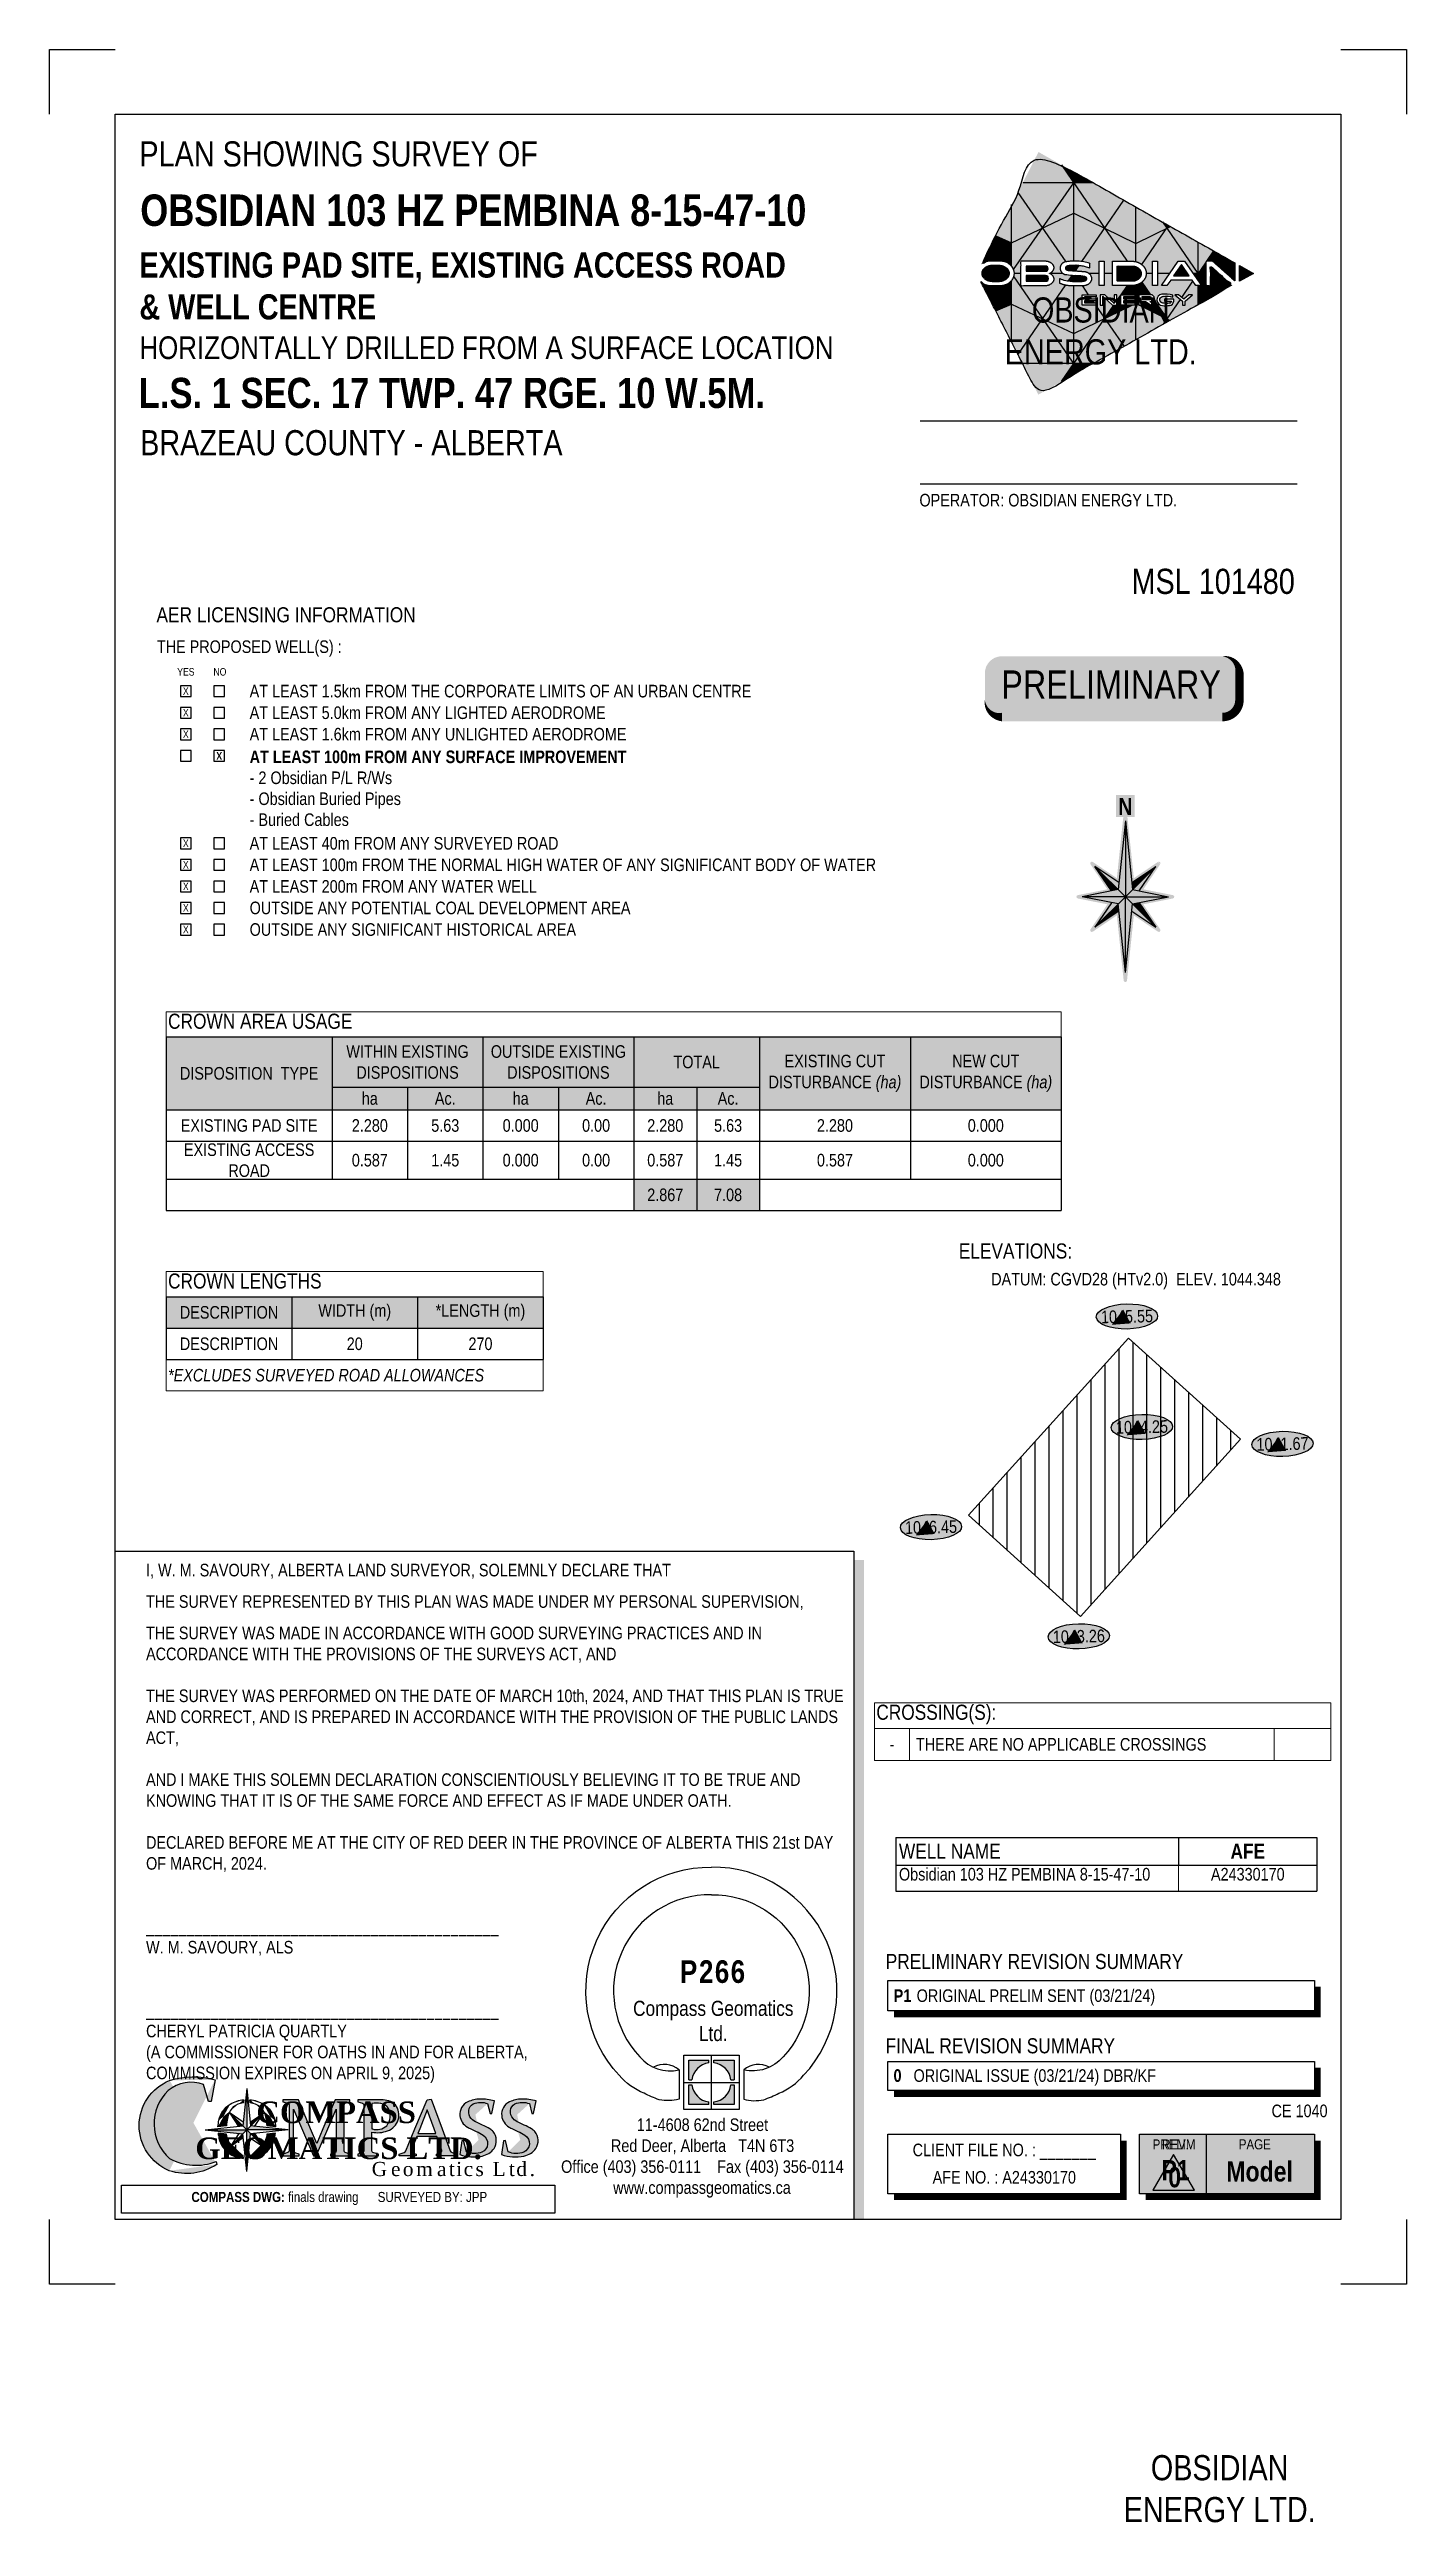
# Paper-space layout '1 of 6' of a CAD drawing. Extents: x -1122 to -42, y -199 to 1768.
import ezdxf
from ezdxf.enums import TextEntityAlignment as Align

# ---------------------------------------------------------------- set-up
doc = ezdxf.new("R2010")
doc.units = 0
doc.header["$LTSCALE"] = 5
doc.layers.get('Defpoints').update_dxf_attribs({"color": 9})
for name, color, linetype in [('AS-UNDERLAY-H', 141, 'Continuous'), ('CG-BORDER', 2, 'Continuous'), ('CG-LOGO', 7, 'Continuous'), ('CG-LOGO-T', 7, 'Continuous'), ('CG-NORTH', 7, 'Continuous'), ('CG-NOTES', 7, 'Continuous'), ('CG-PRELIM', 7, 'Continuous'), ('CG-REVISION', 7, 'Continuous'), ('L-MON', 1, 'Continuous'), ('P-ELEVATION', 7, 'Continuous'), ('P-PROPOSED', 10, 'Continuous'), ('P-PROPOSED-EXISTING-H', 59, 'Continuous'), ('S-1', 1, 'Continuous'), ('S-2', 2, 'Continuous')]:
    doc.layers.add(name, color=color, linetype=linetype)
doc.styles.add('0', font='ARIALN.TTF')
doc.styles.add('100L', font='ARIALN.TTF', dxfattribs={"height": 11})
doc.styles.add('240', font='ARIALN.TTF', dxfattribs={"height": 30})
doc.styles.add('80', font='ARIALN.TTF', dxfattribs={"height": 10})
doc.styles.add('80CG', font='ARIALN.TTF', dxfattribs={"height": 10})
doc.styles.add('80L', font='ARIALN.TTF', dxfattribs={"height": 10})
doc.styles.add('BOLD', font='ARIALNB.TTF')
doc.styles.get("Standard").update_dxf_attribs({"font": 'ARIALN.TTF'})

psp = doc.layouts.new('1 of 6')

# ---------------------------------------------------------------- texts
at = {"insert": (-1050.3, 1580), "char_height": 20, "width": 555.166, "attachment_point": 4, "style": 'BOLD'}
psp.add_mtext('EXISTING PAD SITE, EXISTING ACCESS ROAD\\P& WELL CENTRE', dxfattribs=at)
at = {"insert": (-261.1, 1355.1), "char_height": 20, "attachment_point": 1, "style": '80L'}
psp.add_mtext_dynamic_manual_height_columns('{\\C3;MSL 101480}', width=153.024, gutter_width=45, heights=[0], dxfattribs=at)
at = {"color": 240, "insert": (-989.5, 1209.2), "char_height": 6, "attachment_point": 1, "style": '80'}
psp.add_mtext_dynamic_manual_height_columns('\\pi0.40147;{\\fArial Narrow|b1|i0|c0|p34;X}', width=5.379, gutter_width=50, heights=[0], dxfattribs=at)
at = {"layer": 'CG-LOGO-T', "insert": (-1006.5, 135.6), "char_height": 17.188, "attachment_point": 1, "style": '100L'}
psp.add_mtext_dynamic_manual_height_columns('\\pi49.23584;{\\fBook Antiqua|b1|i0|c0|p18;COMPASS \\P\\pi0.66008;GEOMATICS LTD.}', width=225.527, gutter_width=55, heights=[0], dxfattribs=at)
at = {"layer": 'CG-LOGO-T', "insert": (-191, -172.6), "char_height": 20, "width": 154.678, "attachment_point": 5, "style": '80'}
psp.add_mtext('OBSIDIAN ENERGY LTD.', dxfattribs=at)
psp.add_mtext('OBSIDIAN ENERGY LTD.', dxfattribs=at)
psp.add_mtext('OBSIDIAN ENERGY LTD.', dxfattribs=at)
at = {"layer": 'CG-NOTES', "color": 14, "style": '80'}
psp.add_text('AER LICENSING INFORMATION', height=12, dxfattribs=at).set_placement((-1036.7, 1312.5))
at = {"layer": 'CG-NOTES'}
for s, style, p in [('THE PROPOSED WELL(S) :', '80', (-1036.4, 1288.1)), ('CE 1040', '80L', (-149.7, 123.1))]:
    psp.add_text(s, height=10, dxfattribs=dict(at, style=style)).set_placement(p)
for s, insert, char_height, width, attachment_point, style in [('PLAN SHOWING SURVEY OF', (-1050.3, 1695.2), 20, 641.493, 1, '80'), ('YES', (-1020.2, 1276.1), 6, 25.776, 1, '80'), ('NO', (-991.4, 1276.1), 6, 25.776, 1, '80'), ('{\\fArial Narrow|b1|i0|c0|p34;\\C240;AT LEAST 100m FROM ANY SURFACE IMPROVEMENT\\P\\fArial Narrow|b0|i0|c0|p34;- 2 Obsidian P/L R/Ws\\P- Obsidian Buried Pipes\\P- Buried Cables}', (-962.6, 1180.4), 10, 370.629, 4, '80'), ('{\\C14;ELEVATIONS:}', (-398.5, 818.3), 12, 87.085, 1, '80'), ('DATUM: CGVD28 (HTv2.0)  ELEV. 1044.348', (-372.7, 794.9), 10, 272.246, 1, '80CG'), ('I, W. M. SAVOURY, ALBERTA LAND SURVEYOR, SOLEMNLY DECLARE THAT\\P{\\H0.5x; \\P}THE SURVEY REPRESENTED BY THIS PLAN WAS MADE UNDER MY PERSONAL SUPERVISION,\\P{\\H0.5x; \\P}THE SURVEY WAS MADE IN ACCORDANCE WITH GOOD SURVEYING PRACTICES AND IN ACCORDANCE WITH THE PROVISIONS OF THE SURVEYS ACT, AND\\P{\\H0.5x; }\\PTHE SURVEY WAS PERFORMED ON THE DATE OF MARCH 10th, 2024, AND THAT THIS PLAN IS TRUE AND CORRECT, AND IS PREPARED IN ACCORDANCE WITH THE PROVISION OF THE PUBLIC LANDS ACT,\\P{\\H0.5x; }\\PAND I MAKE THIS SOLEMN DECLARATION CONSCIENTIOUSLY BELIEVING IT TO BE TRUE AND\\PKNOWING THAT IT IS OF THE SAME FORCE AND EFFECT AS IF MADE UNDER OATH.\\P{\\H0.5x; }\\PDECLARED BEFORE ME AT THE CITY OF RED DEER IN THE PROVINCE OF ALBERTA THIS 21st DAY OF MARCH, 2024.\\P\\P\\P____________________________________________\\PW. M. SAVOURY, ALS\\P\\P\\P____________________________________________\\PCHERYL PATRICIA QUARTLY\\P(A COMMISSIONER FOR OATHS IN AND FOR ALBERTA,\\PCOMMISSION EXPIRES ON APRIL 9, 2025)', (-1045, 563.4), 10, 557.17, 1, '80CG'), ('\\pi60.59229;11-4608 62nd Street\\P\\pi39.9852;Red Deer, Alberta   T4N 6T3\\P\\pi0.3399;Office (403) 356-0111    Fax (403) 356-0114\\P\\pi41.76555;www.compassgeomatics.ca', (-715.2, 122.1), 10, 224.35, 1, '80'), ('\\pi51.36385; {\\fArial Narrow|b1|i0|c0|p34;\\C14;COMPASS DWG:} finals drawing      SURVEYED BY: JPP', (-1062.8, 63.6), 8, 340.147, 1, '80')]:
    psp.add_mtext(s, dxfattribs=dict(at, insert=insert, char_height=char_height, width=width, attachment_point=attachment_point, style=style))
at = {"layer": 'CG-NOTES', "color": 14}
for s, insert, char_height, width, attachment_point, style in [('{\\fArial Narrow|b1|i0|c0|p34;OBSIDIAN 103 HZ PEMBINA 8-15-47-10}', (-1049.6, 1640.2), 25, 655.163, 4, '80'), ('L.S. 1 SEC. 17 TWP. 47 RGE. 10 W.5M.', (-1050.8, 1507), 24, 522.122, 1, 'BOLD')]:
    psp.add_mtext(s, dxfattribs=dict(at, insert=insert, char_height=char_height, width=width, attachment_point=attachment_point, style=style))
at = {"layer": 'CG-PRELIM', "insert": (-456.6, 253), "char_height": 12, "attachment_point": 1, "style": '80L'}
psp.add_mtext_dynamic_manual_height_columns('{\\C14;PRELIMINARY REVISION SUMMARY}', width=275.588, gutter_width=45, heights=[0], dxfattribs=at)

# ---------------------------------------------------------------- blocks, each defined once
blk = doc.blocks.new('*U180')
at = {"layer": 'CG-NOTES'}
for p, q in [((-339.4, 0), (0, 0)), ((-339.4, -22.4), (-339.4, 0)), ((0, 0), (0, -22.4)), ((-339.4, -23.2), (-339.4, -22.4)), ((0, -23.2), (-339.4, -23.2)), ((0, -22.4), (0, -23.2))]:
    blk.add_line(p, q, dxfattribs=at)
at = {"layer": 'CG-NOTES', "const_width": 5, "flags": 128}
for points in [[(2.5, -22.5), (2.5, -5)], [(2.5, -22.5), (2.5, -25.7), (-334.4, -25.7)]]:
    blk.add_lwpolyline(points, dxfattribs=at)
at = {"insert": (-341.1, 18.5), "char_height": 12, "attachment_point": 1, "style": '80L'}
blk.add_mtext_dynamic_manual_height_columns('{\\C14;FINAL REVISION SUMMARY}', width=182.551, gutter_width=45, heights=[0], dxfattribs=at)
blk = doc.blocks.new('*U354')
at = {"layer": 'CG-NOTES'}
blk.add_blockref('*U180', (339.4, 23.2), dxfattribs=at)
at = {"layer": 'CG-NOTES', "insert": (4.6, 4), "char_height": 10, "attachment_point": 7, "style": '80'}
blk.add_mtext_dynamic_manual_height_columns('{\\fArial Narrow|b1|i0|c0|p34;\\C14;0}   ORIGINAL ISSUE (03/21/24) DBR/KF ', width=331.161, gutter_width=45, heights=[0], dxfattribs=at)
blk = doc.blocks.new('c_logo')
h = blk.add_hatch(color=256)
edge = h.paths.add_edge_path()
edge.add_arc((-141.8, -18.9), 63, 74.1661, 107.5113, ccw=False)
edge.add_line((-124.6, 41.7), (-127.8, 24.4))
edge.add_line((-127.8, 24.4), (-129.9, 24.3))
edge.add_line((-129.9, 24.3), (-133.7, 38))
edge.add_arc((-143.5, 10.5), 29.1, 70.3832, 129.1598)
edge.add_arc((-136.2, 6.6), 36.9, 134.0613, 228.3206)
edge.add_arc((-139.8, 16.8), 43.2, 241.0325, 291.7344)
edge.add_line((-123.8, -23.3), (-123.3, -25.7))
edge.add_arc((-147.3, 10.4), 43.4, 251.5179, 303.5841, ccw=False)
edge.add_arc((-146.1, 5.2), 38.8, 112.1026, 247.4698, ccw=False)
h = blk.add_hatch(color=256)
edge = h.paths.add_edge_path()
edge.add_arc((-89, 1.8), 33.4, 166.6682, 175.6601, ccw=False)
edge.add_arc((-102.3, 5.6), 19.6, 121.6531, 168.6953, ccw=False)
edge.add_arc((-99.6, 0.9), 25, 95.0736, 121.1383, ccw=False)
edge.add_line((-101.8, 25.8), (-102.1, 23.3))
edge.add_arc((-99.9, 6.4), 17.1, 97.444, 127.0912)
edge.add_arc((-98.7, 8.4), 16.4, 134.7148, 171.0442)
edge.add_arc((-73.8, 3.2), 41.8, 169.3159, 177.5034)
edge.add_line((-115.5, 5), (-122.3, 4.3))
at = {"linetype": 'Continuous'}
for points in [[(-99.4, 34.7), (-102.5, 4.9), (-99.4, 1.7)], [(-99.4, 1.7), (-132.4, 1.7), (-102.5, -1.4)], [(-112.7, 15), (-105.6, 4.5), (-102.5, 4.9)], [(-96.3, 4.9), (-99.4, 1.7), (-66.4, 1.7)], [(-96.3, -1.4), (-99.4, 1.7), (-99.4, -31.3)], [(-86.1, 15), (-96.6, 7.9), (-96.3, 4.9)], [(-102.2, -4.5), (-102.5, -1.4), (-112.7, -11.6)], [(-93.2, -1.1), (-96.3, -1.4), (-86.1, -11.6)]]:
    blk.add_hatch(color=14, dxfattribs=at).paths.add_polyline_path(points)
h = blk.add_hatch(color=256)
edge = h.paths.add_edge_path()
edge.add_arc((-99.1, 0.9), 25, 58.8617, 85.0803, ccw=False)
edge.add_arc((-96.4, 5.6), 19.6, 11.3047, 58.3469, ccw=False)
edge.add_arc((-109.7, 1.8), 33.4, 4.3278, 13.3318, ccw=False)
edge.add_line((-76.4, 4.3), (-83.2, 5))
edge.add_arc((-124.9, 3.2), 41.8, 2.487, 10.6841)
edge.add_arc((-100.1, 8.4), 16.4, 8.9558, 45.2852)
edge.add_arc((-98.8, 6.4), 17.1, 52.9088, 82.7833)
edge.add_line((-96.7, 23.3), (-97, 25.8))
h = blk.add_hatch(color=256)
edge = h.paths.add_edge_path()
edge.add_line((-48.6, 2.5), (-58.3, 25.6))
edge.add_line((-58.3, 25.6), (-70.6, 25.6))
edge.add_line((-70.6, 25.6), (-70.6, 24.2))
edge.add_line((-70.6, 24.2), (-66.8, 23))
edge.add_arc((-67.2, 21.6), 1.5, 0, 72.6157, ccw=False)
edge.add_line((-65.7, 21.6), (-65.7, 2.5))
edge.add_line((-65.7, 2.5), (-65.7, -14.9))
edge.add_arc((-67.2, -14.9), 1.5, -73.424, 0, ccw=False)
edge.add_line((-66.8, -16.3), (-70.5, -17.4))
edge.add_line((-70.5, -17.4), (-70.5, -18.9))
edge.add_line((-70.5, -18.9), (-57.6, -18.9))
edge.add_line((-57.6, -18.9), (-57.6, -17.5))
edge.add_line((-57.6, -17.5), (-61.1, -16.4))
edge.add_arc((-60.6, -15), 1.5, 180, 252.4646, ccw=False)
edge.add_line((-62.1, -15), (-62.1, 2.5))
edge.add_line((-62.1, 2.5), (-62.1, 18.4))
edge.add_line((-62.1, 18.4), (-46.4, -18.9))
edge.add_line((-46.4, -18.9), (-44.1, -18.9))
edge.add_line((-44.1, -18.9), (-35, 2.5))
edge.add_line((-35, 2.5), (-28.3, 18.3))
edge.add_line((-28.3, 18.3), (-28.3, 2.5))
edge.add_line((-28.3, 2.5), (-28.3, -15))
edge.add_arc((-29.8, -15), 1.5, -73.424, 0, ccw=False)
edge.add_line((-29.4, -16.4), (-32.7, -17.4))
edge.add_line((-32.7, -17.4), (-32.7, -18.9))
edge.add_line((-32.7, -18.9), (-17.3, -18.9))
edge.add_line((-17.3, -18.9), (-17.3, -17.5))
edge.add_line((-17.3, -17.5), (-21, -16.3))
edge.add_arc((-20.5, -14.9), 1.5, 180, 252.4646, ccw=False)
edge.add_line((-22, -14.9), (-22, 2.5))
edge.add_line((-22, 2.5), (-22, 21.7))
edge.add_arc((-20.5, 21.7), 1.5, 107.3843, 180, ccw=False)
edge.add_line((-21, 23.1), (-17.4, 24.2))
edge.add_line((-17.4, 24.2), (-17.4, 25.6))
edge.add_line((-17.4, 25.6), (-29.1, 25.6))
edge.add_line((-29.1, 25.6), (-38.8, 2.5))
edge.add_line((-38.8, 2.5), (-43.7, -9.1))
edge.add_line((-43.7, -9.1), (-48.6, 2.5))
h = blk.add_hatch(color=256)
h.paths.add_polyline_path([(7.6, 25.6), (-11.1, 25.6), (-11.1, 24.2), (-7.3, 23, -0.326805), (-6.3, 21.6), (-6.3, -14.9, -0.331803), (-7.4, -16.3), (-11.1, -17.4), (-11.1, -18.9), (5.3, -18.9), (5.3, -17.5), (1, -16.2, -0.327162), (0, -14.7), (0, 0, 0.135693), (12.6, 1, 0.518306), (18.8, 21.8, 0.201798)])
h.paths.add_polyline_path([(0, 22.9, -0.05909), (7.3, 22.8, -0.236459), (13.3, 18.7, -0.297964), (11.9, 5.1, -0.269959), (0.5, 2.5, -0.011455), (0, 2.6)], flags=16)
h = blk.add_hatch(color=256)
h.paths.add_polyline_path([(47.4, 26.1), (44.1, 25.8), (34.4, 2.5), (27.1, -15, -0.225541), (25.7, -16.2), (21.8, -17.4), (21.8, -18.9), (34.7, -18.9), (35.3, -18.9), (35.3, -17.5), (32.4, -16.6, -0.43446), (31.4, -14.6), (35.8, -3.6), (51.8, -3.6), (55.7, -14.5, -0.430441), (54.7, -16.5), (51.5, -17.4), (51.5, -18.9), (67.8, -18.9), (67.8, -17.5), (63.9, -16.3, -0.232291), (62.4, -14.9), (56.1, 2.5)])
h.paths.add_polyline_path([(44.1, 17.7), (49.6, 2.5), (50.9, -1.1), (36.8, -1.1), (38.2, 2.5)], flags=16)
h = blk.add_hatch(color=256)
edge = h.paths.add_edge_path()
edge.add_arc((103.3, 50.8), 54.1, 243.1997, 248.1345)
edge.add_arc((69.9, -30.2), 33.5, 55.7647, 66.7239, ccw=False)
edge.add_arc((84.5, -9), 7.7, -65.6478, 57.1428, ccw=False)
edge.add_arc((81.8, 0.7), 17.7, 248.3428, 289.4425, ccw=False)
edge.add_line((75.3, -15.8), (73.1, -6.7))
edge.add_line((73.1, -6.7), (71.7, -6.9))
edge.add_line((71.7, -6.9), (70.1, -17.8))
edge.add_arc((81.2, 14.2), 33.9, 250.8905, 281.4155)
edge.add_arc((84.6, -3.1), 16.2, 281.7683, 321.9948)
edge.add_arc((87.3, -7), 11.8, 328.8789, 398.35)
edge.add_arc((79.7, -17.6), 24.7, 46.7096, 54.4302)
edge.add_arc((79.7, -17.6), 24.7, 54.4302, 70.3091)
edge.add_arc((139.4, 119.6), 125, 243.6166, 245.7228, ccw=False)
edge.add_arc((89.5, 20.6), 14.2, 223.2297, 246.3738, ccw=False)
edge.add_arc((84.7, 16.1), 7.62, 121.2723, 223.353, ccw=False)
edge.add_arc((86.6, 7.5), 16.2, 69.6826, 111.1397, ccw=False)
edge.add_line((92.2, 22.7), (94.3, 14.7))
edge.add_line((94.3, 14.7), (95.6, 14.9))
edge.add_line((95.6, 14.9), (97.6, 24.9))
edge.add_arc((87.2, -14.4), 40.7, 75.2956, 91.6843)
edge.add_arc((86, 5.6), 20.7, 89.7518, 117.221)
edge.add_arc((80.5, 14.4), 10.4, 112.8657, 186.9967)
edge.add_arc((81.9, 14.2), 11.8, 185.0082, 240.0685)
edge.add_arc((103.3, 50.8), 54.1, 239.829, 243.1997)
h = blk.add_hatch(color=256)
edge = h.paths.add_edge_path()
edge.add_arc((136.5, 50.8), 54.1, 243.1997, 248.1345)
edge.add_arc((103.1, -30.2), 33.5, 55.7647, 66.7239, ccw=False)
edge.add_arc((117.7, -9), 7.7, -65.6478, 57.1428, ccw=False)
edge.add_arc((115, 0.7), 17.7, 248.3428, 289.4425, ccw=False)
edge.add_line((108.5, -15.8), (106.3, -6.7))
edge.add_line((106.3, -6.7), (104.8, -6.9))
edge.add_line((104.8, -6.9), (103.3, -17.8))
edge.add_arc((114.4, 14.2), 33.9, 250.8905, 281.4155)
edge.add_arc((117.8, -3.1), 16.2, 281.7683, 321.9948)
edge.add_arc((120.5, -7), 11.8, 328.8789, 398.35)
edge.add_arc((112.8, -17.6), 24.7, 46.7096, 54.4302)
edge.add_arc((112.8, -17.6), 24.7, 54.4302, 70.3091)
edge.add_arc((172.5, 119.6), 125, 243.6166, 245.7228, ccw=False)
edge.add_arc((122.7, 20.6), 14.2, 223.2297, 246.3738, ccw=False)
edge.add_arc((117.9, 16.1), 7.62, 121.2723, 223.353, ccw=False)
edge.add_arc((119.8, 7.5), 16.2, 69.6826, 111.1397, ccw=False)
edge.add_line((125.4, 22.7), (127.5, 14.7))
edge.add_line((127.5, 14.7), (128.8, 14.9))
edge.add_line((128.8, 14.9), (130.8, 24.9))
edge.add_arc((120.4, -14.4), 40.7, 75.2956, 91.6843)
edge.add_arc((119.2, 5.6), 20.7, 89.7518, 117.221)
edge.add_arc((113.7, 14.4), 10.4, 112.8657, 186.9967)
edge.add_arc((115.1, 14.2), 11.8, 185.0082, 240.0685)
edge.add_arc((136.5, 50.8), 54.1, 239.829, 243.1997)
h = blk.add_hatch(color=256)
edge = h.paths.add_edge_path()
edge.add_arc((-89, 3), 33.4, 186.7164, 193.3318)
edge.add_arc((-102.3, -0.8), 19.6, 191.3047, 238.3469)
edge.add_arc((-99.6, 3.9), 25, 238.8617, 264.5936)
edge.add_line((-102, -21), (-102.2, -18.5))
edge.add_arc((-99.9, -1.6), 17.1, 232.9088, 262.0641, ccw=False)
edge.add_arc((-98.7, -3.6), 16.4, 188.9558, 225.2852, ccw=False)
edge.add_arc((-73.8, 1.6), 41.8, 184.3813, 190.6841, ccw=False)
edge.add_line((-115.5, -1.6), (-122.2, -0.9))
h = blk.add_hatch(color=256)
edge = h.paths.add_edge_path()
edge.add_arc((-124.9, 1.6), 41.8, 349.3159, 355.6284, ccw=False)
edge.add_arc((-100.1, -3.6), 16.4, 314.7148, 351.0442, ccw=False)
edge.add_arc((-98.8, -1.6), 17.1, 277.7082, 307.0912, ccw=False)
edge.add_line((-96.5, -18.5), (-96.8, -21))
edge.add_arc((-99.1, 3.9), 25, 275.2524, 301.1383)
edge.add_arc((-96.4, -0.8), 19.6, 301.6531, 348.6953)
edge.add_arc((-109.7, 3), 33.4, 346.6682, 353.2958)
edge.add_line((-76.6, -0.9), (-83.3, -1.6))
at = {"color": 14, "linetype": 'Continuous'}
for p, q in [((-99.4, 34.7), (-102.5, 4.9)), ((-99.4, 34.7), (-99.4, 1.7)), ((-99.4, 34.7), (-96.3, 4.9)), ((-132.4, 1.7), (-102.5, 4.9)), ((-132.4, 1.7), (-102.5, -1.4)), ((-132.4, 1.7), (-99.4, 1.7)), ((-99.4, 1.7), (-112.7, 15)), ((-105.6, 4.5), (-112.7, 15)), ((-102.2, 7.9), (-112.7, 15)), ((-99.4, 1.7), (-112.7, -11.6)), ((-99.4, 1.7), (-86.1, 15)), ((-66.4, 1.7), (-99.4, 1.7)), ((-99.4, 1.7), (-86.1, -11.6)), ((-99.4, -31.3), (-99.4, 1.7)), ((-96.6, 7.9), (-86.1, 15)), ((-66.4, 1.7), (-96.3, 4.9)), ((-66.4, 1.7), (-96.3, -1.4)), ((-93.2, 4.5), (-86.1, 15)), ((-105.6, -1.1), (-112.7, -11.6)), ((-102.2, -4.5), (-112.7, -11.6)), ((-99.4, -31.3), (-102.5, -1.4)), ((-99.4, -31.3), (-96.3, -1.4)), ((-96.6, -4.5), (-86.1, -11.6)), ((-93.2, -1.1), (-86.1, -11.6))]:
    blk.add_line(p, q, dxfattribs=at)
at = {"flags": 128}
for points in [[(-160.8, 41.1, -0.146532), (-124.6, 41.7), (-127.8, 24.4), (-129.9, 24.3), (-133.7, 38, 0.262236), (-161.9, 33.1, 0.436158), (-160.8, -21, 0.22491), (-123.8, -23.3), (-123.3, -25.7, -0.231173), (-161, -30.7, -0.670499)], [(-122.3, 4.3, -0.039254), (-121.5, 9.5, -0.208192), (-112.6, 22.3, -0.114221), (-101.8, 25.8), (-102.1, 23.3, 0.130087), (-110.2, 20, 0.159858), (-114.8, 10.9, 0.03574), (-115.5, 5)], [(-97, 25.8, -0.114902), (-86.2, 22.3, -0.208192), (-77.2, 9.5, -0.039307), (-76.4, 4.3), (-83.2, 5, 0.035782), (-83.9, 10.9, 0.159858), (-88.5, 20, 0.131095), (-96.7, 23.3)], [(-48.6, 2.5), (-58.3, 25.6), (-70.6, 25.6), (-70.6, 24.2), (-66.8, 23, -0.327892), (-65.7, 21.6), (-65.7, 2.5), (-65.7, -14.9, -0.331803), (-66.8, -16.3), (-70.5, -17.4), (-70.5, -18.9), (-57.6, -18.9), (-57.6, -17.5), (-61.1, -16.4, -0.327162), (-62.1, -15), (-62.1, 2.5), (-62.1, 18.4), (-46.4, -18.9), (-44.1, -18.9), (-35, 2.5), (-28.3, 18.3), (-28.3, 2.5), (-28.3, -15, -0.331803), (-29.4, -16.4), (-32.7, -17.4), (-32.7, -18.9), (-17.3, -18.9), (-17.3, -17.5), (-21, -16.3, -0.327162), (-22, -14.9), (-22, 2.5), (-22, 21.7, -0.327892), (-21, 23.1), (-17.4, 24.2), (-17.4, 25.6), (-29.1, 25.6), (-38.8, 2.5), (-43.7, -9.1)], [(78.9, 2.5, 0.021535), (83.1, 0.5, -0.047855), (88.7, -2.5, -0.593701), (87.7, -16, -0.181278), (75.3, -15.8), (73.1, -6.7), (71.7, -6.9), (70.1, -17.8, 0.133984), (87.9, -19, 0.177346), (97.4, -13.1, 0.312763), (96.6, 0.4, 0.0337), (94, 2.5, 0.069396), (88, 5.6, -0.00919), (83.8, 7.6, -0.10133), (79.2, 10.9, -0.477408), (80.8, 22.6, -0.18289), (92.2, 22.7), (94.3, 14.7), (95.6, 14.9), (97.6, 24.9, 0.071631), (86.1, 26.3, 0.120434), (76.5, 24, 0.335231), (70.2, 13.1, 0.244978), (76.1, 4, 0.014709)], [(112.1, 2.5, 0.021535), (116.3, 0.5, -0.047855), (121.9, -2.5, -0.593701), (120.9, -16, -0.181278), (108.5, -15.8), (106.3, -6.7), (104.8, -6.9), (103.3, -17.8, 0.133984), (121.1, -19, 0.177346), (130.6, -13.1, 0.312763), (129.8, 0.4, 0.0337), (127.2, 2.5, 0.069396), (121.2, 5.6, -0.00919), (117, 7.6, -0.10133), (112.4, 10.9, -0.477408), (113.9, 22.6, -0.18289), (125.4, 22.7), (127.5, 14.7), (128.8, 14.9), (130.8, 24.9, 0.071631), (119.2, 26.3, 0.120434), (109.7, 24, 0.335231), (103.4, 13.1, 0.244978), (109.3, 4, 0.014709)], [(-122.2, -0.9, 0.028873), (-121.5, -4.7, 0.208192), (-112.6, -17.5, 0.11275), (-102, -21), (-102.2, -18.5, -0.127905), (-110.2, -15.2, -0.159858), (-114.8, -6.1, -0.027508), (-115.5, -1.6)], [(-83.3, -1.6, -0.02755), (-83.9, -6.1, -0.159858), (-88.5, -15.2, -0.128915), (-96.5, -18.5), (-96.8, -21, 0.113431), (-86.2, -17.5, 0.208192), (-77.2, -4.7, 0.028926), (-76.6, -0.9)]]:
    blk.add_lwpolyline(points, format="xyb", close=True, dxfattribs=at)
for points in [[(-11.1, -18.9), (5.3, -18.9), (5.3, -17.5), (1, -16.2, -0.327162), (0, -14.7), (0, 0, 0.135693), (12.6, 1, 0.518306), (18.8, 21.8, 0.201798), (7.6, 25.6), (-11.1, 25.6), (-11.1, 24.2), (-7.3, 23, -0.326805), (-6.3, 21.6), (-6.3, -14.9, -0.331803), (-7.4, -16.3), (-11.1, -17.4), (-11.1, -18.9), (1.8, -18.9)], [(0.5, 2.5, 0.269959), (11.9, 5.1, 0.297964), (13.3, 18.7, 0.236459), (7.3, 22.8, 0.05909), (0, 22.9), (0, 2.6, 0.011455), (0.5, 2.5, 0.011455)], [(34.7, -18.9), (21.8, -18.9), (21.8, -17.4), (25.7, -16.2, 0.225541), (27.1, -15), (34.4, 2.5), (44.1, 25.8), (47.4, 26.1), (56.1, 2.5), (62.4, -14.9, 0.232291), (63.9, -16.3), (67.8, -17.5), (67.8, -18.9), (51.5, -18.9), (51.5, -17.4), (54.7, -16.5, 0.430441), (55.7, -14.5), (51.8, -3.6), (35.8, -3.6), (31.4, -14.6, 0.43446), (32.4, -16.6), (35.3, -17.5), (35.3, -18.9), (21.8, -18.9)]]:
    blk.add_lwpolyline(points, format="xyb", dxfattribs=at)
blk.add_lwpolyline([(50.9, -1.1), (49.6, 2.5), (44.1, 17.7), (38.2, 2.5), (36.8, -1.1)], close=True, dxfattribs=at)
at = {"insert": (0, -23.7), "char_height": 11.25, "width": 132.416, "attachment_point": 1, "style": '80CG'}
blk.add_mtext('{\\fBook Antiqua|b0|i0|c0|p18;\\T1.25;Geomatics Ltd.}', dxfattribs=at)
blk = doc.blocks.new('STAMP')
at = {"linetype": 'Continuous'}
h = blk.add_hatch(color=256, dxfattribs=at)
h.dxf.hatch_style = 1
h.paths.add_polyline_path([(-3.5, -57.3), (-3.5, -55.2), (-19.4, -55.2), (-19.4, -70.8), (-17, -70.8, -0.341095)])
h.paths.add_polyline_path([(14.1, -70.8), (16.5, -70.8), (16.5, -55.2), (0.5, -55.2), (0.5, -57.3, -0.341095)])
h.paths.add_polyline_path([(0.5, -88.4), (0.5, -90.4), (16.5, -90.4), (16.5, -74.8), (14.1, -74.8, -0.341095)])
h.paths.add_polyline_path([(-17, -74.8), (-19.4, -74.8), (-19.4, -90.4), (-3.5, -90.4), (-3.5, -88.4, -0.341095)])
for p, q in [((-3.5, -57.3), (-3.5, -55.2)), ((-1.5, -94.4), (-1.5, -51.2)), ((0.5, -57.3), (0.5, -55.2)), ((-23.4, -72.8), (20.5, -72.8)), ((-19.4, -70.8), (-17, -70.8)), ((-19.4, -74.8), (-17, -74.8)), ((14.1, -70.8), (16.5, -70.8)), ((14.1, -74.8), (16.5, -74.8)), ((-3.5, -90.4), (-3.5, -88.4)), ((0.5, -90.4), (0.5, -88.4))]:
    blk.add_line(p, q, dxfattribs=at)
at = {"linetype": 'Continuous', "flags": 128}
for points in [[(-1.5, 76.4, 0.665153), (-58.4, -52.5, 0.284669), (-27.2, -62.8), (-27.2, -86.2, -0.121434), (-43, -86.6, -0.034119), (-55.1, -81.5, -0.115846), (-74.8, -67.2, -0.661414), (-1.5, 98.4, 0.661414)], [(-1.5, 76.4, -0.665153), (55.5, -52.5, -0.284669), (24.2, -62.8), (24.2, -86.2, 0.121434), (40.1, -86.6, 0.034119), (52.2, -81.5, 0.115846), (71.9, -67.2, 0.661414), (-1.5, 98.4, -0.661414)]]:
    blk.add_lwpolyline(points, format="xyb", dxfattribs=at)
at = {"linetype": 'Continuous'}
blk.add_lwpolyline([(20.5, -94.4), (-23.4, -94.4), (-23.4, -51.2), (20.5, -51.2)], close=True, dxfattribs=at)
for points in [[(-19.4, -70.8), (-19.4, -55.2), (-3.5, -55.2)], [(0.5, -55.2), (16.5, -55.2), (16.5, -70.8)], [(-3.5, -90.4), (-19.4, -90.4), (-19.4, -74.8)], [(16.5, -74.8), (16.5, -90.4), (0.5, -90.4)]]:
    blk.add_lwpolyline(points, dxfattribs=at)
for centre, radius, start, end in [((-38.8, -76.5), 18, 49.7767, 119.1818), ((-1.5, -72.8), 15.7, 97.3315, 172.6685), ((-1.5, -72.8), 15.7, 7.3315, 82.6685), ((35.9, -76.5), 18, 60.8182, 130.2233), ((-1.5, -72.8), 15.7, 187.3315, 262.6685), ((-1.5, -72.8), 15.7, 277.3315, 352.6685)]:
    blk.add_arc(centre, radius, start, end, dxfattribs=at)
at = {"linetype": 'Continuous', "attachment_point": 5, "style": '80CG'}
for s, width, insert, char_height in [('{\\fArial Narrow|b1|i0|c0|p34;\\T1.1;P266}', 51.54, (0, 15.2), 18), ('Compass Geomatics\\PLtd.', 127.184, (0, -24), 12)]:
    blk.add_mtext_dynamic_manual_height_columns(s, width=width, gutter_width=45, heights=[0], dxfattribs=dict(at, insert=insert, char_height=char_height))
blk = doc.blocks.new('wsborder')
at = {"layer": 'Defpoints'}
for p, q in [((0, 1778), (52.2, 1778)), ((0, 1726.5), (0, 1778)), ((1027.2, 1778), (1079.5, 1778)), ((1079.5, 1778), (1079.5, 1726.5)), ((0, 0), (0, 51.5)), ((1079.5, 51.5), (1079.5, 0)), ((52.2, 0), (0, 0)), ((1079.5, 0), (1027.2, 0))]:
    blk.add_line(p, q, dxfattribs=at)
at = {"layer": 'S-1'}
for p, q in [((0, 1778), (0, 1778)), ((1079.5, 1778), (1079.5, 1778)), ((0, 0), (0, 0)), ((1079.5, 0), (1079.5, 0))]:
    blk.add_line(p, q, dxfattribs=at)
at = {"layer": 'S-2'}
blk.add_lwpolyline([(1027.2, 51.5), (52.2, 51.5), (52.2, 1726.5), (1027.2, 1726.5)], close=True, dxfattribs=at)
at = {"style": '80', "flags": 1}
blk.add_attdef('PAGENUMBER', (52.2, 51.5), '', height=10, rotation=90, dxfattribs=at)
blk = doc.blocks.new('*T392')
at = {"layer": 'Defpoints', "color": 8, "linetype": 'ByBlock', "lineweight": 0, "transparency": 16777216}
for p, q in [((0, 0), (363, 0)), ((0, 0), (0, -45.8)), ((363, 0), (363, -45.8)), ((0, -20.4), (363, -20.4)), ((28, -20.4), (28, -45.8)), ((318, -20.4), (318, -45.8)), ((0, -45.8), (363, -45.8))]:
    blk.add_line(p, q, dxfattribs=at)
at = {"layer": 'CG-NOTES', "color": 0, "linetype": 'Continuous', "transparency": 16777216}
for s, insert, char_height, width, attachment_point in [('{\\C14;CROSSING(S):}', (1.5, -1.5), 12, 360, 1), ('-', (14, -33.1), 9.5, 25, 5)]:
    blk.add_mtext(s, dxfattribs=dict(at, insert=insert, char_height=char_height, width=width, attachment_point=attachment_point))
at = {"layer": 'CG-NOTES', "color": 0, "linetype": 'Continuous', "transparency": 16777216, "insert": (33, -33.1), "char_height": 10, "width": 280, "attachment_point": 4, "style": '80'}
blk.add_mtext('THERE ARE NO APPLICABLE CROSSINGS', dxfattribs=at)
blk = doc.blocks.new('*U353')
h = blk.add_hatch(color=50)
edge = h.paths.add_edge_path()
edge.add_line((-39, -11.5), (39, -11.5))
edge.add_arc((39, -5.5), 6, 270, 360)
edge.add_line((45, -5.5), (45, 4))
edge.add_arc((39, 4), 6, 0, 90)
edge.add_line((39, 10), (-39, 10))
edge.add_arc((-39, 4), 6, 90, 180)
edge.add_line((-45, 4), (-45, -5.5))
edge.add_arc((-39, -5.5), 6, 180, 270)
at = {"flags": 128}
blk.add_lwpolyline([(-39, -11.5, 3, 3, 0), (39, -11.5, 3, 3, 0.414214), (45, -5.5, 3, 3, 0), (45, 4, 3, 0, 0.414214), (39, 10, 0, 0, 0), (-39, 10, 0, 0, 0.414214), (-45, 4, 0, 0, 0), (-45, -5.5, 0, 3, 0.414214)], format="xyseb", close=True, dxfattribs=at)
at = {"style": '80'}
blk.add_attdef('ENTER_TEXT_001', (-26.85, -4.92), '', height=10, dxfattribs=at)
blk = doc.blocks.new('FileNumbers')
at = {"layer": 'CG-NOTES', "flags": 128}
blk.add_lwpolyline([(0, -47.4), (0, 0), (185.1, 0), (185.1, -47.4)], close=True, dxfattribs=at)
at = {"layer": 'CG-NOTES', "const_width": 5, "flags": 128}
blk.add_lwpolyline([(187.6, -5), (187.6, -49.9), (5, -49.9)], dxfattribs=at)
at = {"layer": 'CG-NOTES', "char_height": 10, "attachment_point": 5, "style": '80'}
for s, width, insert in [('CLIENT FILE NO. : _______', 184.776, (92.7, -13.9)), ('AFE NO. : A24330170', 184.866, (92.7, -34.3))]:
    blk.add_mtext_dynamic_manual_height_columns(s, width=width, gutter_width=45, heights=[0], dxfattribs=dict(at, insert=insert))
blk = doc.blocks.new('*U352')
at = {"layer": 'CG-NOTES'}
for p, q in [((-172.8, 20.7), (166.6, 20.7)), ((-172.8, -1.7), (-172.8, 20.7)), ((166.6, 20.7), (166.6, -1.7)), ((-172.8, -3.6), (-172.8, -1.7)), ((166.6, -3.6), (-172.8, -3.6)), ((166.6, -1.7), (166.6, -3.6))]:
    blk.add_line(p, q, dxfattribs=at)
at = {"layer": 'CG-NOTES', "const_width": 5, "flags": 128}
for points in [[(169.1, -1.8), (169.1, -6.1), (-167.8, -6.1)], [(169.1, -1.8), (169.1, 15.7)]]:
    blk.add_lwpolyline(points, dxfattribs=at)
blk = doc.blocks.new('NORTH')
h = blk.add_hatch(color=141)
h.dxf.hatch_style = 1
edge = h.paths.add_edge_path()
edge.add_line((-2.5, 97.8), (-11.3, 97.8))
edge.add_line((-11.3, 97.8), (-11.3, 124.5))
edge.add_line((-11.3, 124.5), (11.4, 124.5))
edge.add_line((11.4, 124.5), (11.4, 97.8))
edge.add_line((11.4, 97.8), (2.5, 97.8))
edge.add_line((2.5, 97.8), (10.4, 22.8))
edge.add_line((10.4, 22.8), (39.9, 42.7))
edge.add_arc((41, 41), 2, -34, 124, ccw=False)
edge.add_line((42.7, 39.9), (22, 9.2))
edge.add_line((22, 9.2), (58.3, 2))
edge.add_arc((57.9, 0), 2, -78.6499, 78.6499, ccw=False)
edge.add_line((58.3, -2), (22, -9.2))
edge.add_line((22, -9.2), (42.7, -39.9))
edge.add_arc((41, -41), 2, -124, 34, ccw=False)
edge.add_line((39.9, -42.7), (10.4, -22.8))
edge.add_line((10.4, -22.8), (2, -102.6))
edge.add_arc((0, -102.4), 2, 186, 354, ccw=False)
edge.add_line((-2, -102.6), (-10.4, -22.8))
edge.add_line((-10.4, -22.8), (-39.9, -42.7))
edge.add_arc((-41, -41), 2, 146, 304, ccw=False)
edge.add_line((-42.7, -39.9), (-22, -9.2))
edge.add_line((-22, -9.2), (-58.3, -2))
edge.add_arc((-57.9, 0), 2, 101.3501, 258.6499, ccw=False)
edge.add_line((-58.3, 2), (-22, 9.2))
edge.add_line((-22, 9.2), (-42.7, 39.9))
edge.add_arc((-41, 41), 2, 56, 214, ccw=False)
edge.add_line((-39.9, 42.7), (-10.4, 22.8))
edge.add_line((-10.4, 22.8), (-2.5, 97.8))
at = {"linetype": 'Continuous'}
for points in [[(0, 92.8), (-8.8, 8.8), (0, 0)], [(-37.3, 37.3), (-17, 7.2), (-8.8, 8.8)], [(37.3, 37.3), (7.9, 17.5), (8.8, 8.8)], [(0, 0), (-52.8, 0), (-8.8, -8.8)], [(8.8, 8.8), (0, 0), (52.8, 0)], [(8.8, -8.8), (0, 0), (0, -92.8)], [(-7.9, -17.5), (-8.8, -8.8), (-37.3, -37.3)], [(17, -7.2), (8.8, -8.8), (37.3, -37.3)]]:
    blk.add_hatch(color=14, dxfattribs=at).paths.add_polyline_path(points)
at = {"color": 14, "linetype": 'Continuous'}
for p, q in [((0, 92.8), (-8.8, 8.8)), ((0, 92.8), (0, 0)), ((0, 92.8), (8.8, 8.8)), ((0, 0), (-37.3, 37.3)), ((-17, 7.2), (-37.3, 37.3)), ((-7.9, 17.5), (-37.3, 37.3)), ((0, 0), (37.3, 37.3)), ((7.9, 17.5), (37.3, 37.3)), ((17, 7.2), (37.3, 37.3)), ((-8.8, 8.8), (-52.8, 0)), ((0, 0), (-52.8, 0)), ((0, 0), (-37.3, -37.3)), ((0, 0), (37.3, -37.3)), ((0, -92.8), (0, 0)), ((0, 0), (52.8, 0)), ((8.8, 8.8), (52.8, 0)), ((-8.8, -8.8), (-52.8, 0)), ((-17, -7.2), (-37.3, -37.3)), ((-7.9, -17.5), (-37.3, -37.3)), ((0, -92.8), (-8.8, -8.8)), ((0, -92.8), (8.8, -8.8)), ((7.9, -17.5), (37.3, -37.3)), ((8.8, -8.8), (52.8, 0)), ((16.9, -7), (17, -7.2)), ((17, -7.2), (37.3, -37.3))]:
    blk.add_line(p, q, dxfattribs=at)
at = {"color": 14, "style": 'BOLD'}
blk.add_text('N', height=21.1, dxfattribs=at).set_placement((0, 110.6), align=Align.MIDDLE_CENTER)
blk = doc.blocks.new('rev')
at = {"layer": 'AS-UNDERLAY-H'}
h = blk.add_hatch(color=256, dxfattribs=at)
h.dxf.hatch_style = 1
h.paths.add_polyline_path([(-71.5, -23.2), (-71.5, 24.2), (67.8, 24.2), (67.8, -23.2)])
blk.add_line((-18.5, 24.2), (-18.5, -23.2))
at = {"color": 5, "flags": 128}
blk.add_lwpolyline([(-44.4, 8.2), (-60.9, -20.4), (-27.8, -20.4)], close=True, dxfattribs=at)
at = {"layer": 'CG-NOTES', "flags": 128}
blk.add_lwpolyline([(-71.5, -23.2), (-71.5, 24.2), (67.8, 24.2), (67.8, -23.2)], close=True, dxfattribs=at)
at = {"layer": 'CG-NOTES', "const_width": 5, "flags": 128}
blk.add_lwpolyline([(70.3, 19.2), (70.3, -25.7), (-66.5, -25.7)], dxfattribs=at)
at = {"attachment_point": 1}
for s, width, insert, char_height, style in [('\\pi4.196;REV.', 28.288, (-57.7, 20.1), 8, '80L'), ('\\pi3.52796;PAGE', 31.329, (4, 20.2), 8, '80L'), ('\\pi5.34615;{\\fArial Narrow|b1|i0|c0|p34;\\C14;0}', 19.216, (-53.9, -2), 16, '80')]:
    blk.add_mtext_dynamic_manual_height_columns(s, width=width, gutter_width=45, heights=[0], dxfattribs=dict(at, insert=insert, char_height=char_height, style=style))
at = {"layer": 'CG-NOTES', "linetype": 'Continuous', "insert": (24.1, -5.5), "char_height": 16, "attachment_point": 5, "style": '80CG'}
blk.add_mtext('{\\fArial Narrow|b1|i0|c0|p34;\\C14;Model}', dxfattribs=at)
blk = doc.blocks.new('blk_Prelim_page')
h = blk.add_hatch(color=141)
h.dxf.hatch_style = 1
h.paths.add_polyline_path([(-71.5, -23.2), (-71.5, 24.2), (67.8, 24.2), (67.8, -23.2)])
blk.add_line((-18.5, 24.2), (-18.5, -23.2))
at = {"layer": 'CG-NOTES', "flags": 128}
blk.add_lwpolyline([(-71.5, -23.2), (-71.5, 24.2), (67.8, 24.2), (67.8, -23.2)], close=True, dxfattribs=at)
at = {"layer": 'CG-NOTES', "const_width": 5, "flags": 128}
blk.add_lwpolyline([(70.3, 19.2), (70.3, -25.7), (-66.5, -25.7)], dxfattribs=at)
at = {"attachment_point": 1}
for s, width, insert, char_height, style in [('\\pi-2.21873;PRELIM', 28.288, (-58.8, 20.1), 8, '80L'), ('\\pi3.52796;PAGE', 31.329, (4, 20.2), 8, '80L'), ('\\pi11.72429;{\\fArial Narrow|b1|i0|c0|p34;\\C14;P1}', 41.555, (-65.7, 3.6), 16, '80')]:
    blk.add_mtext_dynamic_manual_height_columns(s, width=width, gutter_width=45, heights=[0], dxfattribs=dict(at, insert=insert, char_height=char_height, style=style))
at = {"layer": 'CG-NOTES', "linetype": 'Continuous', "insert": (24.1, -5.5), "char_height": 16, "attachment_point": 5, "style": '80CG'}
blk.add_mtext('{\\fArial Narrow|b1|i0|c0|p34;\\C14;Model}', dxfattribs=at)
blk = doc.blocks.new('Prelim_Rev_Summary_ws')
at = {"layer": 'CG-NOTES', "color": 14, "style": 'BOLD'}
blk.add_attdef('REV#', text='', height=10, dxfattribs=at).set_placement((4.7, -12.1), align=Align.MIDDLE_LEFT)
at = {"layer": 'CG-NOTES', "style": '0'}
blk.add_attdef('RDESCRIPTION_001', (23, -17.1), '', height=10, dxfattribs=at)
blk = doc.blocks.new('*U409')
at = {"layer": 'CG-NOTES', "style": '240'}
blk.add_text('BRAZEAU COUNTY - ALBERTA', height=20, dxfattribs=at).set_placement((0, 0), align=Align.MIDDLE_LEFT)
blk = doc.blocks.new('*U408')
at = {"layer": 'CG-NOTES', "insert": (0, 0), "char_height": 18, "width": 569.03, "attachment_point": 1, "style": '80'}
blk.add_mtext('HORIZONTALLY DRILLED FROM A SURFACE LOCATION', dxfattribs=at)
blk = doc.blocks.new('*U355')
for points in [[(0, 0), (8.6, 0), (8.6, 8.6), (0, 8.6)], [(26.4, 0), (35, 0), (35, 8.6), (26.4, 8.6)]]:
    blk.add_lwpolyline(points, close=True)
at = {"insert": (1.5, 7.4), "char_height": 6, "attachment_point": 1, "style": '80'}
blk.add_mtext_dynamic_manual_height_columns('\\pi0.43422;X', width=5.379, gutter_width=50, heights=[0], dxfattribs=at)
at = {"layer": 'CG-NOTES', "insert": (55, 4.3), "char_height": 10, "width": 398.557, "attachment_point": 4, "style": '80'}
blk.add_mtext('AT LEAST 1.5km FROM THE CORPORATE LIMITS OF AN URBAN CENTRE', dxfattribs=at)
blk = doc.blocks.new('*U356')
for points in [[(0, 0), (8.6, 0), (8.6, 8.6), (0, 8.6)], [(26.4, 0), (35, 0), (35, 8.6), (26.4, 8.6)]]:
    blk.add_lwpolyline(points, close=True)
at = {"insert": (1.5, 7.4), "char_height": 6, "attachment_point": 1, "style": '80'}
blk.add_mtext_dynamic_manual_height_columns('\\pi0.43422;X', width=5.379, gutter_width=50, heights=[0], dxfattribs=at)
at = {"layer": 'CG-NOTES', "insert": (55, 4.3), "char_height": 10, "width": 282.739, "attachment_point": 4, "style": '80'}
blk.add_mtext('AT LEAST 5.0km FROM ANY LIGHTED AERODROME', dxfattribs=at)
blk = doc.blocks.new('*U357')
for points in [[(0, 0), (8.6, 0), (8.6, 8.6), (0, 8.6)], [(26.4, 0), (35, 0), (35, 8.6), (26.4, 8.6)]]:
    blk.add_lwpolyline(points, close=True)
at = {"insert": (1.5, 7.4), "char_height": 6, "attachment_point": 1, "style": '80'}
blk.add_mtext_dynamic_manual_height_columns('\\pi0.43422;X', width=5.379, gutter_width=50, heights=[0], dxfattribs=at)
at = {"layer": 'CG-NOTES', "insert": (55, 4.3), "char_height": 10, "width": 299.273, "attachment_point": 4, "style": '80'}
blk.add_mtext('AT LEAST 1.6km FROM ANY UNLIGHTED AERODROME', dxfattribs=at)
blk = doc.blocks.new('*U358')
for points in [[(0, 0), (8.6, 0), (8.6, 8.6), (0, 8.6)], [(26.4, 0), (35, 0), (35, 8.6), (26.4, 8.6)]]:
    blk.add_lwpolyline(points, close=True)
at = {"insert": (1.5, 7.4), "char_height": 6, "attachment_point": 1, "style": '80'}
blk.add_mtext_dynamic_manual_height_columns('\\pi0.43422;X', width=5.379, gutter_width=50, heights=[0], dxfattribs=at)
at = {"layer": 'CG-NOTES', "insert": (55, 4.3), "char_height": 10, "width": 245.16, "attachment_point": 4, "style": '80'}
blk.add_mtext('AT LEAST 40m FROM ANY SURVEYED ROAD', dxfattribs=at)
blk = doc.blocks.new('*U359')
for points in [[(0, 0), (8.6, 0), (8.6, 8.6), (0, 8.6)], [(26.4, 0), (35, 0), (35, 8.6), (26.4, 8.6)]]:
    blk.add_lwpolyline(points, close=True)
at = {"insert": (1.5, 7.4), "char_height": 6, "attachment_point": 1, "style": '80'}
blk.add_mtext_dynamic_manual_height_columns('\\pi0.43422;X', width=5.379, gutter_width=50, heights=[0], dxfattribs=at)
at = {"layer": 'CG-NOTES', "insert": (55, 4.3), "char_height": 10, "width": 498.311, "attachment_point": 4, "style": '80'}
blk.add_mtext('AT LEAST 100m FROM THE NORMAL HIGH WATER OF ANY SIGNIFICANT BODY OF WATER', dxfattribs=at)
blk = doc.blocks.new('*U360')
for points in [[(0, 0), (8.6, 0), (8.6, 8.6), (0, 8.6)], [(26.4, 0), (35, 0), (35, 8.6), (26.4, 8.6)]]:
    blk.add_lwpolyline(points, close=True)
at = {"insert": (1.5, 7.4), "char_height": 6, "attachment_point": 1, "style": '80'}
blk.add_mtext_dynamic_manual_height_columns('\\pi0.43422;X', width=5.379, gutter_width=50, heights=[0], dxfattribs=at)
at = {"layer": 'CG-NOTES', "insert": (55, 4.3), "char_height": 10, "width": 228.189, "attachment_point": 4, "style": '80'}
blk.add_mtext('AT LEAST 200m FROM ANY WATER WELL', dxfattribs=at)
blk = doc.blocks.new('*U361')
for points in [[(0, 0), (8.6, 0), (8.6, 8.6), (0, 8.6)], [(26.4, 0), (35, 0), (35, 8.6), (26.4, 8.6)]]:
    blk.add_lwpolyline(points, close=True)
at = {"insert": (1.5, 7.4), "char_height": 6, "attachment_point": 1, "style": '80'}
blk.add_mtext_dynamic_manual_height_columns('\\pi0.43422;X', width=5.379, gutter_width=50, heights=[0], dxfattribs=at)
at = {"layer": 'CG-NOTES', "insert": (55, 4.3), "char_height": 10, "width": 303.114, "attachment_point": 4, "style": '80'}
blk.add_mtext('OUTSIDE ANY POTENTIAL COAL DEVELOPMENT AREA', dxfattribs=at)
blk = doc.blocks.new('*U362')
for points in [[(0, 0), (8.6, 0), (8.6, 8.6), (0, 8.6)], [(26.4, 0), (35, 0), (35, 8.6), (26.4, 8.6)]]:
    blk.add_lwpolyline(points, close=True)
at = {"insert": (1.5, 7.4), "char_height": 6, "attachment_point": 1, "style": '80'}
blk.add_mtext_dynamic_manual_height_columns('\\pi0.43422;X', width=5.379, gutter_width=50, heights=[0], dxfattribs=at)
at = {"layer": 'CG-NOTES', "insert": (55, 4.3), "char_height": 10, "width": 259.806, "attachment_point": 4, "style": '80'}
blk.add_mtext('OUTSIDE ANY SIGNIFICANT HISTORICAL AREA', dxfattribs=at)
blk = doc.blocks.new('we')
at = {"layer": 'P-ELEVATION'}
h = blk.add_hatch(color=111, dxfattribs=at)
h.dxf.hatch_style = 1
edge = h.paths.add_edge_path()
edge.add_ellipse((0, 0), major_axis=(-24.4, 0), ratio=0.410256, start_angle=0, end_angle=360)
at = {"layer": 'P-ELEVATION', "color": 7, "flags": 128}
blk.add_lwpolyline([(0, 0, 12.5, 0, 0), (-12.4, -6.4, 0, 0, 0)], format="xyseb", dxfattribs=at)
at = {"layer": 'P-ELEVATION', "color": 7}
blk.add_ellipse((0, 0), major_axis=(-24.4, 0), ratio=0.410256, dxfattribs=at)
at = {"layer": 'P-ELEVATION', "style": '80'}
blk.add_attdef('ELEVATION', text='', height=10, dxfattribs=at).set_placement((0, 0), align=Align.MIDDLE_CENTER)
blk = doc.blocks.new('*T439')
at = {"layer": 'CG-NOTES', "color": 0, "linetype": 'ByBlock', "lineweight": -2, "transparency": 16777216}
for p, q in [((0, -20), (300, -20)), ((0, -20), (0, -45)), ((100, -20), (100, -45)), ((200, -20), (200, -45)), ((300, -20), (300, -45)), ((0, -45), (300, -45))]:
    blk.add_line(p, q, dxfattribs=at)
at = {"layer": 'CG-NOTES', "color": 254, "transparency": 16777216}
for points in [[(0, -20), (0, -45), (100, -20), (100, -45)], [(100, -20), (100, -45), (200, -20), (200, -45)], [(200, -20), (200, -45), (300, -20), (300, -45)]]:
    blk.add_solid(points, dxfattribs=at)
at = {"layer": 'Defpoints', "color": 8, "linetype": 'ByBlock', "lineweight": 0, "transparency": 16777216}
for p, q in [((0, 0), (300, 0)), ((0, 0), (0, -20)), ((300, 0), (300, -20))]:
    blk.add_line(p, q, dxfattribs=at)
at = {"layer": 'CG-NOTES', "color": 14, "transparency": 16777216, "insert": (1.5, -1.5), "char_height": 12, "width": 297, "attachment_point": 1, "style": '80'}
blk.add_mtext('CROWN LENGTHS', dxfattribs=at)
at = {"layer": 'CG-NOTES', "color": 1, "transparency": 16777216, "char_height": 10, "width": 97, "attachment_point": 5, "style": '80L'}
for s, insert in [('DESCRIPTION', (50, -32.5)), ('WIDTH (m)', (150, -32.5)), ('*LENGTH (m)', (250, -32.5))]:
    blk.add_mtext(s, dxfattribs=dict(at, insert=insert))
blk = doc.blocks.new('*T440')
at = {"layer": 'CG-NOTES', "color": 0, "linetype": 'ByBlock', "lineweight": -2, "transparency": 16777216}
for p, q in [((0, -20), (712, -20)), ((0, -20), (0, -78)), ((132, -20), (132, -78)), ((252, -20), (252, -78)), ((372, -20), (372, -78)), ((472, -20), (472, -78)), ((592, -20), (592, -78)), ((712, -20), (712, -78)), ((0, -78), (712, -78)), ((132, -60), (472, -60)), ((192, -60), (192, -78)), ((312, -60), (312, -78)), ((422, -60), (422, -78))]:
    blk.add_line(p, q, dxfattribs=at)
at = {"layer": 'CG-NOTES', "color": 254, "transparency": 16777216}
for points in [[(0, -20), (0, -78), (132, -20), (132, -78)], [(132, -20), (132, -60), (252, -20), (252, -60)], [(252, -20), (252, -60), (372, -20), (372, -60)], [(372, -20), (372, -60), (472, -20), (472, -60)], [(472, -20), (472, -78), (592, -20), (592, -78)], [(592, -20), (592, -78), (712, -20), (712, -78)], [(132, -60), (132, -78), (192, -60), (192, -78)], [(192, -60), (192, -78), (252, -60), (252, -78)], [(252, -60), (252, -78), (312, -60), (312, -78)], [(312, -60), (312, -78), (372, -60), (372, -78)], [(372, -60), (372, -78), (422, -60), (422, -78)], [(422, -60), (422, -78), (472, -60), (472, -78)]]:
    blk.add_solid(points, dxfattribs=at)
at = {"layer": 'Defpoints', "color": 8, "linetype": 'ByBlock', "lineweight": 0, "transparency": 16777216}
for p, q in [((0, 0), (712, 0)), ((0, 0), (0, -20)), ((712, 0), (712, -20))]:
    blk.add_line(p, q, dxfattribs=at)
at = {"layer": 'CG-NOTES', "color": 14, "transparency": 16777216, "insert": (1.5, -1.5), "char_height": 12, "width": 709, "attachment_point": 1, "style": '80'}
blk.add_mtext('CROWN AREA USAGE', dxfattribs=at)
at = {"layer": 'CG-NOTES', "color": 1, "transparency": 16777216, "char_height": 10, "attachment_point": 5, "style": '80'}
for s, insert, width in [('WITHIN EXISTING DISPOSITIONS', (192, -40), 117), ('OUTSIDE EXISTING DISPOSITIONS', (312, -40), 117), ('TOTAL', (422, -40), 97), ('EXISTING CUT DISTURBANCE {\\fArial Narrow|b0|i1|c0|p34;(ha)}', (532, -49), 117), ('NEW CUT DISTURBANCE {\\fArial Narrow|b0|i1|c0|p34;(ha)}', (652, -49), 117), ('DISPOSITION  TYPE', (66, -49), 129), ('ha', (162, -69), 57), ('Ac.', (222, -69), 57), ('ha', (282, -69), 57), ('Ac.', (342, -69), 57), ('ha', (397, -69), 47), ('Ac.', (447, -69), 47)]:
    blk.add_mtext(s, dxfattribs=dict(at, insert=insert, width=width))
blk = doc.blocks.new('*T441')
at = {"layer": 'CG-NOTES', "color": 0, "linetype": 'ByBlock', "lineweight": -2, "transparency": 16777216}
for p, q in [((0, 0), (712, 0)), ((0, 0), (0, -80.2)), ((132, 0), (132, -55.2)), ((192, 0), (192, -55.2)), ((252, 0), (252, -55.2)), ((312, 0), (312, -55.2)), ((372, 0), (372, -80.2)), ((422, 0), (422, -80.2)), ((472, 0), (472, -80.2)), ((592, 0), (592, -55.2)), ((712, 0), (712, -80.2)), ((0, -25), (712, -25)), ((0, -55.2), (712, -55.2)), ((0, -80.2), (712, -80.2))]:
    blk.add_line(p, q, dxfattribs=at)
at = {"layer": 'CG-NOTES', "color": 254, "transparency": 16777216}
for points in [[(372, -55.2), (372, -80.2), (422, -55.2), (422, -80.2)], [(422, -55.2), (422, -80.2), (472, -55.2), (472, -80.2)]]:
    blk.add_solid(points, dxfattribs=at)
at = {"layer": 'CG-NOTES', "transparency": 16777216, "char_height": 10, "width": 129, "attachment_point": 5, "style": '80'}
for s, insert in [('EXISTING PAD SITE', (66, -12.5)), ('EXISTING ACCESS ROAD', (66, -40.1))]:
    blk.add_mtext(s, dxfattribs=dict(at, insert=insert))
at = {"layer": 'CG-NOTES', "color": 0, "transparency": 16777216, "char_height": 10, "attachment_point": 5, "style": '80L'}
for s, insert, width in [('2.280', (162, -12.5), 57), ('5.63', (222, -12.5), 57), ('0.000', (282, -12.5), 57), ('0.00', (342, -12.5), 57), ('2.280', (397, -12.5), 47), ('5.63', (447, -12.5), 47), ('2.280', (532, -12.5), 117), ('0.000', (652, -12.5), 117), ('0.587', (162, -40.1), 57), ('1.45', (222, -40.1), 57), ('0.000', (282, -40.1), 57), ('0.00', (342, -40.1), 57), ('0.587', (397, -40.1), 47), ('1.45', (447, -40.1), 47), ('0.587', (532, -40.1), 117), ('0.000', (652, -40.1), 117), ('2.867', (397, -67.7), 47), ('7.08', (447, -67.7), 47)]:
    blk.add_mtext(s, dxfattribs=dict(at, insert=insert, width=width))
blk = doc.blocks.new('*T442')
at = {"layer": 'CG-NOTES', "color": 0, "linetype": 'ByBlock', "lineweight": -2, "transparency": 16777216}
for p, q in [((0, 0), (300, 0)), ((0, 0), (0, -25)), ((100, 0), (100, -25)), ((200, 0), (200, -25)), ((300, 0), (300, -25)), ((0, -25), (300, -25))]:
    blk.add_line(p, q, dxfattribs=at)
at = {"layer": 'Defpoints', "color": 8, "linetype": 'ByBlock', "lineweight": 0, "transparency": 16777216}
for p, q in [((0, -25), (0, -50)), ((300, -25), (300, -50)), ((0, -50), (300, -50))]:
    blk.add_line(p, q, dxfattribs=at)
at = {"layer": 'CG-NOTES', "color": 0, "transparency": 16777216, "char_height": 10, "style": '80L'}
for s, insert, width, attachment_point in [('DESCRIPTION', (50, -12.5), 97, 5), ('20', (150, -12.5), 97, 5), ('270', (250, -12.5), 97, 5), ('{\\fArial Narrow|b0|i1|c0|p34;*EXCLUDES SURVEYED ROAD ALLOWANCES}', (1.5, -37.5), 297, 4)]:
    blk.add_mtext(s, dxfattribs=dict(at, insert=insert, width=width, attachment_point=attachment_point))
blk = doc.blocks.new('Obsidian_Logo')
at = {"true_color": 0xc7b3df}
h = blk.add_hatch(color=9, dxfattribs=at)
h.dxf.hatch_style = 1
edge = h.paths.add_edge_path()
edge.add_spline(control_points=[(-29.5, 78.7), (-37.9, 83.4), (-46.2, 88.1)], knot_values=[0.882141, 0.882141, 0.882141, 1, 1, 1], weights=[1, 1, 1], degree=2, periodic=0)
edge.add_spline(control_points=[(-46.2, 88.1), (-51.9, 76.9), (-57.6, 65.7)], knot_values=[1, 1, 1, 1.275462, 1.275462, 1.275462], weights=[1, 1, 1], degree=2, periodic=0)
edge.add_line((-57.6, 65.7), (-20.7, 65.7))
edge.add_line((-20.7, 65.7), (-29.5, 78.7))
at = {"true_color": 0xbba4cb}
h = blk.add_hatch(color=9, dxfattribs=at)
h.dxf.hatch_style = 1
edge = h.paths.add_edge_path()
edge.add_spline(control_points=[(-29.5, 78.7), (-37.9, 83.4), (-46.2, 88.1)], knot_values=[0.882141, 0.882141, 0.882141, 1, 1, 1], weights=[1, 1, 1], degree=2, periodic=0)
edge.add_spline(control_points=[(-46.2, 88.1), (-51.9, 76.9), (-57.6, 65.7)], knot_values=[1, 1, 1, 1.275462, 1.275462, 1.275462], weights=[1, 1, 1], degree=2, periodic=0)
edge.add_line((-57.6, 65.7), (-20.7, 65.7))
edge.add_line((-20.7, 65.7), (-29.5, 78.7))
at = {"true_color": 0xc7b5d4}
h = blk.add_hatch(color=9, dxfattribs=at)
h.dxf.hatch_style = 1
edge = h.paths.add_edge_path()
edge.add_spline(control_points=[(-20.7, 73.7), (-25.1, 76.2), (-29.5, 78.7)], knot_values=[0.820048, 0.820048, 0.820048, 0.882141, 0.882141, 0.882141], weights=[1, 1, 1], degree=2, periodic=0)
edge.add_line((-29.5, 78.7), (-20.7, 65.7))
edge.add_line((-20.7, 65.7), (-20.7, 73.7))
at = {"true_color": 0xc7b3df}
h = blk.add_hatch(color=9, dxfattribs=at)
h.dxf.hatch_style = 1
edge = h.paths.add_edge_path()
edge.add_spline(control_points=[(-16.7, 71.4), (-18.7, 72.6), (-20.7, 73.7)], knot_values=[0.792094, 0.792094, 0.792094, 0.820048, 0.820048, 0.820048], weights=[1, 1, 1], degree=2, periodic=0)
edge.add_line((-20.7, 73.7), (-20.7, 65.7))
edge.add_line((-20.7, 65.7), (-16.7, 71.4))
at = {"true_color": 0xbba4cb}
h = blk.add_hatch(color=9, dxfattribs=at)
h.dxf.hatch_style = 1
edge = h.paths.add_edge_path()
edge.add_spline(control_points=[(-16.7, 71.4), (-18.7, 72.6), (-20.7, 73.7)], knot_values=[0.792094, 0.792094, 0.792094, 0.820048, 0.820048, 0.820048], weights=[1, 1, 1], degree=2, periodic=0)
edge.add_line((-20.7, 73.7), (-20.7, 65.7))
edge.add_line((-20.7, 65.7), (-16.7, 71.4))
h = blk.add_hatch(color=9, dxfattribs=at)
h.dxf.hatch_style = 1
edge = h.paths.add_edge_path()
edge.add_spline(control_points=[(-61.1, 58.8), (-63.4, 54.5), (-65.6, 50.1)], knot_values=[1.359932, 1.359932, 1.359932, 1.467217, 1.467217, 1.467217], weights=[1, 1, 1], degree=2, periodic=0)
edge.add_line((-65.6, 50.1), (-65.6, 22.5))
edge.add_line((-65.6, 22.5), (-43.3, 33))
edge.add_line((-43.3, 33), (-61.1, 58.8))
at = {"true_color": 0xbe9bca}
h = blk.add_hatch(color=253, dxfattribs=at)
h.dxf.hatch_style = 1
edge = h.paths.add_edge_path()
edge.add_line((-20.7, 65.7), (-57.6, 65.7))
edge.add_spline(control_points=[(-57.6, 65.7), (-59.4, 62.3), (-61.1, 58.8)], knot_values=[1.275462, 1.275462, 1.275462, 1.359932, 1.359932, 1.359932], weights=[1, 1, 1], degree=2, periodic=0)
edge.add_line((-61.1, 58.8), (-43.3, 33))
edge.add_line((-43.3, 33), (-20.7, 65.7))
at = {"true_color": 0xc09cce}
h = blk.add_hatch(color=9, dxfattribs=at)
h.dxf.hatch_style = 1
h.paths.add_polyline_path([(-20.7, 65.7), (-43.3, 33), (-20.7, 43.8)])
at = {"true_color": 0xe7dfec}
h = blk.add_hatch(color=254, dxfattribs=at)
h.dxf.hatch_style = 1
edge = h.paths.add_edge_path()
edge.add_spline(control_points=[(-6.6, 65.7), (-11.6, 68.6), (-16.7, 71.4)], knot_values=[0.720665, 0.720665, 0.720665, 0.792094, 0.792094, 0.792094], weights=[1, 1, 1], degree=2, periodic=0)
edge.add_line((-16.7, 71.4), (-20.7, 65.7))
edge.add_line((-20.7, 65.7), (-6.6, 65.7))
at = {"true_color": 0xede3fc}
h = blk.add_hatch(color=7, dxfattribs=at)
h.dxf.hatch_style = 1
edge = h.paths.add_edge_path()
edge.add_spline(control_points=[(-6.6, 65.7), (-11.6, 68.6), (-16.7, 71.4)], knot_values=[0.720665, 0.720665, 0.720665, 0.792094, 0.792094, 0.792094], weights=[1, 1, 1], degree=2, periodic=0)
edge.add_line((-16.7, 71.4), (-20.7, 65.7))
edge.add_line((-20.7, 65.7), (-6.6, 65.7))
at = {"true_color": 0xb68dc3}
h = blk.add_hatch(color=253, dxfattribs=at)
h.dxf.hatch_style = 1
h.paths.add_polyline_path([(-20.7, 65.7), (-20.7, 43.8), (1.6, 33)])
at = {"true_color": 0xd4bcdc}
h = blk.add_hatch(color=254, dxfattribs=at)
h.dxf.hatch_style = 1
edge = h.paths.add_edge_path()
edge.add_spline(control_points=[(15.6, 53.2), (4.5, 59.5), (-6.6, 65.7)], knot_values=[0.565084, 0.565084, 0.565084, 0.720665, 0.720665, 0.720665], weights=[1, 1, 1], degree=2, periodic=0)
edge.add_line((-6.6, 65.7), (-20.7, 65.7))
edge.add_line((-20.7, 65.7), (1.6, 33))
edge.add_line((1.6, 33), (15.6, 53.2))
at = {"true_color": 0x8f67a8}
h = blk.add_hatch(color=205, dxfattribs=at)
h.dxf.hatch_style = 1
edge = h.paths.add_edge_path()
edge.add_spline(control_points=[(-65.6, 50.1), (-71.3, 38.8), (-77.1, 27.5)], knot_values=[1.467217, 1.467217, 1.467217, 1.745145, 1.745145, 1.745145], weights=[1, 1, 1], degree=2, periodic=0)
edge.add_line((-77.1, 27.5), (-65.6, 22.5))
edge.add_line((-65.6, 22.5), (-65.6, 50.1))
at = {"true_color": 0xcba5d9}
h = blk.add_hatch(color=9, dxfattribs=at)
h.dxf.hatch_style = 1
edge = h.paths.add_edge_path()
edge.add_line((-20.7, 43.8), (-43.3, 33))
edge.add_line((-43.3, 33), (-26.5, 8.7))
edge.add_spline(control_points=[(-26.5, 8.7), (-24.2, 9.1), (-21.8, 9.1)], knot_values=[0.010806, 0.010806, 0.010806, 0.194487, 0.194487, 0.194487], weights=[0.999443, 0.995244, 0.999473], degree=2, periodic=0)
edge.add_spline(control_points=[(-21.8, 9.1), (-21.7, 9.1), (-21.5, 9.1)], knot_values=[0, 0, 0, 0.010806, 0.010806, 0.010806], weights=[0.999473, 0.999722, 1], degree=2, periodic=0)
edge.add_spline(control_points=[(-21.8, 9.1), (-21.2, 9.1), (-20.7, 9.1)], knot_values=[21.151197, 21.151197, 21.151197, 21.400965, 21.400965, 21.400965], weights=[1, 1, 1], degree=2, periodic=0)
edge.add_line((-20.7, 9.1), (-20.7, 43.8))
at = {"true_color": 0xa976bc}
h = blk.add_hatch(color=203, dxfattribs=at)
h.dxf.hatch_style = 1
edge = h.paths.add_edge_path()
edge.add_line((1.6, 33), (-20.7, 43.8))
edge.add_line((-20.7, 43.8), (-20.7, 9.1))
edge.add_spline(control_points=[(-20.7, 9.1), (-19, 9.1), (-17.3, 9.1)], knot_values=[20.405672, 20.405672, 20.405672, 21.151197, 21.151197, 21.151197], weights=[1, 1, 1], degree=2, periodic=0)
edge.add_spline(control_points=[(-17.3, 9.1), (-16.1, 9.1), (-14.9, 8.9)], knot_values=[20.320031, 20.320031, 20.320031, 20.405672, 20.405672, 20.405672], weights=[1, 0.996829, 0.995488], degree=2, periodic=0)
edge.add_line((-14.9, 8.9), (1.6, 33))
at = {"true_color": 0xb68dc3}
h = blk.add_hatch(color=253, dxfattribs=at)
h.dxf.hatch_style = 1
edge = h.paths.add_edge_path()
edge.add_spline(control_points=[(24.2, 48.4), (19.9, 50.8), (15.6, 53.2)], knot_values=[0.504552, 0.504552, 0.504552, 0.565084, 0.565084, 0.565084], weights=[1, 1, 1], degree=2, periodic=0)
edge.add_line((15.6, 53.2), (1.6, 33))
edge.add_line((1.6, 33), (24.2, 22.1))
edge.add_line((24.2, 22.1), (24.2, 48.4))
at = {"true_color": 0xcba5d9}
h = blk.add_hatch(color=9, dxfattribs=at)
h.dxf.hatch_style = 1
edge = h.paths.add_edge_path()
edge.add_line((46.6, 33), (43.5, 37.5))
edge.add_spline(control_points=[(43.5, 37.5), (33.8, 42.9), (24.2, 48.4)], knot_values=[0.368659, 0.368659, 0.368659, 0.504552, 0.504552, 0.504552], weights=[1, 1, 1], degree=2, periodic=0)
edge.add_line((24.2, 48.4), (24.2, 22.1))
edge.add_line((24.2, 22.1), (24.2, 22))
edge.add_line((24.2, 22), (46.6, 33))
at = {"true_color": 0xede3fc}
h = blk.add_hatch(color=7, dxfattribs=at)
h.dxf.hatch_style = 1
edge = h.paths.add_edge_path()
edge.add_spline(control_points=[(47.9, 35), (45.7, 36.2), (43.5, 37.5)], knot_values=[0.337222, 0.337222, 0.337222, 0.368659, 0.368659, 0.368659], weights=[1, 1, 1], degree=2, periodic=0)
edge.add_line((43.5, 37.5), (46.6, 33))
edge.add_line((46.6, 33), (47.9, 35))
at = {"true_color": 0xe7dfec}
h = blk.add_hatch(color=254, dxfattribs=at)
h.dxf.hatch_style = 1
edge = h.paths.add_edge_path()
edge.add_line((46.6, 33), (47.9, 35))
edge.add_spline(control_points=[(47.9, 35), (45.7, 36.2), (43.5, 37.5)], knot_values=[0.337222, 0.337222, 0.337222, 0.368659, 0.368659, 0.368659], weights=[1, 1, 1], degree=2, periodic=0)
edge.add_line((43.5, 37.5), (46.6, 33))
at = {"true_color": 0x724e88}
h = blk.add_hatch(color=195, dxfattribs=at)
h.dxf.hatch_style = 1
edge = h.paths.add_edge_path()
edge.add_spline(control_points=[(-80.2, 21.3), (-83.9, 14.1), (-87.6, 6.8)], knot_values=[1.821297, 1.821297, 1.821297, 2, 2, 2], weights=[1, 1, 1], degree=2, periodic=0)
edge.add_spline(control_points=[(-87.6, 6.8), (-84.6, 9.1), (-80.6, 9.1)], knot_values=[2, 2, 2, 2.739113, 2.739113, 2.739113], weights=[1, 0.932488, 1], degree=2, periodic=0)
edge.add_spline(control_points=[(-80.6, 9.1), (-77.3, 9.1), (-74, 9.1)], knot_values=[2.739113, 2.739113, 2.739113, 3.739113, 3.739113, 3.739113], weights=[1, 1, 1], degree=2, periodic=0)
edge.add_spline(control_points=[(-74, 9.1), (-72.8, 9.1), (-71.6, 8.9)], knot_values=[3.739113, 3.739113, 3.739113, 3.985408, 3.985408, 3.985408], weights=[1, 0.954075, 0.922552], degree=2, periodic=0)
edge.add_line((-71.6, 8.9), (-80.2, 21.3))
at = {"true_color": 0x7f5798}
h = blk.add_hatch(color=205, dxfattribs=at)
h.dxf.hatch_style = 1
edge = h.paths.add_edge_path()
edge.add_line((-65.6, 22.5), (-77.1, 27.5))
edge.add_spline(control_points=[(-77.1, 27.5), (-78.6, 24.4), (-80.2, 21.3)], knot_values=[1.745145, 1.745145, 1.745145, 1.821297, 1.821297, 1.821297], weights=[1, 1, 1], degree=2, periodic=0)
edge.add_line((-80.2, 21.3), (-71.6, 8.9))
edge.add_spline(control_points=[(-71.6, 8.9), (-67.8, 8.1), (-65.6, 5.4)], knot_values=[3.985408, 3.985408, 3.985408, 4.681481, 4.681481, 4.681481], weights=[0.922552, 0.833463, 0.859403], degree=2, periodic=0)
edge.add_line((-65.6, 5.4), (-65.6, 22.5))
at = {"true_color": 0x8f67a8}
h = blk.add_hatch(color=205, dxfattribs=at)
h.dxf.hatch_style = 1
edge = h.paths.add_edge_path()
edge.add_line((-43.3, 33), (-65.6, 22.5))
edge.add_line((-65.6, 22.5), (-65.6, 5.4))
edge.add_spline(control_points=[(-65.6, 5.4), (-64.6, 4.3), (-64.2, 3)], knot_values=[4.681481, 4.681481, 4.681481, 4.978012, 4.978012, 4.978012], weights=[0.859403, 0.870454, 0.90238], degree=2, periodic=0)
edge.add_line((-64.2, 3), (-43.3, 33))
h = blk.add_hatch(color=205, dxfattribs=at)
h.dxf.hatch_style = 1
edge = h.paths.add_edge_path()
edge.add_line((-43.3, 33), (-65.6, 22.5))
edge.add_line((-65.6, 22.5), (-65.6, 5.4))
edge.add_spline(control_points=[(-65.6, 5.4), (-64.6, 4.3), (-64.2, 3)], knot_values=[4.681481, 4.681481, 4.681481, 4.978012, 4.978012, 4.978012], weights=[0.859403, 0.870454, 0.90238], degree=2, periodic=0)
edge.add_line((-64.2, 3), (-43.3, 33))
at = {"true_color": 0xa169b5}
h = blk.add_hatch(color=193, dxfattribs=at)
h.dxf.hatch_style = 1
edge = h.paths.add_edge_path()
edge.add_line((-43.3, 33), (-64.2, 3))
edge.add_spline(control_points=[(-64.2, 3), (-63.6, 1.7), (-63.6, 0.3)], knot_values=[4.978012, 4.978012, 4.978012, 5.30991, 5.30991, 5.30991], weights=[0.90238, 0.938114, 1], degree=2, periodic=0)
edge.add_line((-63.6, 0.3), (-59.1, 0.3))
edge.add_spline(control_points=[(-59.1, 0.3), (-59.1, 4.7), (-59.1, 9.1)], knot_values=[7.124483, 7.124483, 7.124483, 7.624483, 7.624483, 7.624483], weights=[1, 1, 1], degree=2, periodic=0)
edge.add_spline(control_points=[(-59.1, 9.1), (-50.3, 9.1), (-41.6, 9.1)], knot_values=[7.624483, 7.624483, 7.624483, 8.624483, 8.624483, 8.624483], weights=[1, 1, 1], degree=2, periodic=0)
edge.add_spline(control_points=[(-41.6, 9.1), (-36.5, 9.1), (-35.1, 5.5)], knot_values=[0, 0, 0, 1.290711, 1.290711, 1.290711], weights=[1, 0.798886, 1], degree=2, periodic=0)
edge.add_spline(control_points=[(-35.1, 5.5), (-34.7, 4.4), (-35.1, 3.3)], knot_values=[1.290711, 1.290711, 1.290711, 2.026653, 2.026653, 2.026653], weights=[1, 0.933059, 1], degree=2, periodic=0)
edge.add_spline(control_points=[(-35.1, 3.3), (-35.9, 1.3), (-38.3, 0.3)], knot_values=[2.026653, 2.026653, 2.026653, 2.812241, 2.812241, 2.812241], weights=[1, 0.923843, 1], degree=2, periodic=0)
edge.add_line((-38.3, 0.3), (-28.6, 0.3))
edge.add_spline(control_points=[(-28.6, 0.3), (-30.5, 1.7), (-30.5, 4), (-30.6, 7.8), (-26.8, 8.6)], knot_values=[0.205957, 0.205957, 0.205957, 1.128265, 1.128265, 2.490521, 2.490521, 2.490521], weights=[0.898945, 0.847284, 1, 0.774437, 1], degree=2, periodic=0)
edge.add_spline(control_points=[(-26.8, 8.6), (-26.7, 8.6), (-26.5, 8.7)], knot_values=[0.194487, 0.194487, 0.194487, 0.205957, 0.205957, 0.205957], weights=[1, 0.999705, 0.999443], degree=2, periodic=0)
edge.add_spline(control_points=[(-21.8, 9.1), (-24.2, 9.1), (-26.5, 8.7)], knot_values=[0.010806, 0.010806, 0.010806, 0.194487, 0.194487, 0.194487], weights=[0.999473, 0.995244, 0.999443], degree=2, periodic=0)
edge.add_line((-26.5, 8.7), (-43.3, 33))
at = {"true_color": 0xb374c3}
h = blk.add_hatch(color=203, dxfattribs=at)
h.dxf.hatch_style = 1
edge = h.paths.add_edge_path()
edge.add_line((1.6, 33), (-14.9, 8.9))
edge.add_spline(control_points=[(-14.9, 8.9), (-11.9, 8.5), (-9, 7.5)], knot_values=[20.108911, 20.108911, 20.108911, 20.320031, 20.320031, 20.320031], weights=[0.995488, 0.992183, 1], degree=2, periodic=0)
edge.add_spline(control_points=[(-9, 7.5), (-9, 5.9), (-9, 4.3)], knot_values=[19.108911, 19.108911, 19.108911, 20.108911, 20.108911, 20.108911], weights=[1, 1, 1], degree=2, periodic=0)
edge.add_spline(control_points=[(-9, 4.3), (-12.8, 5.6), (-16.8, 6.1)], knot_values=[18.885085, 18.885085, 18.885085, 19.108911, 19.108911, 19.108911], weights=[1, 0.992267, 0.997039], degree=2, periodic=0)
edge.add_line((-16.8, 6.1), (-19.7, 1.9))
edge.add_spline(control_points=[(-19.7, 1.9), (-16.3, 1.6), (-12.9, 1.4)], knot_values=[12.858257, 12.858257, 12.858257, 13.529881, 13.529881, 13.529881], weights=[1, 1, 1], degree=2, periodic=0)
edge.add_spline(control_points=[(-12.9, 1.4), (-11.1, 1.3), (-9.8, 0.3)], knot_values=[12.251965, 12.251965, 12.251965, 12.858257, 12.858257, 12.858257], weights=[1, 0.893534, 0.874903], degree=2, periodic=0)
edge.add_line((-9.8, 0.3), (-2.3, 0.3))
edge.add_line((-2.3, 0.3), (-2.3, 9.1))
edge.add_line((-2.3, 9.1), (1.2, 9.1))
edge.add_line((1.2, 9.1), (1.2, 0.3))
edge.add_line((1.2, 0.3), (7.3, 0.3))
edge.add_line((7.3, 0.3), (7.3, 9.1))
edge.add_line((7.3, 9.1), (17.9, 9.1))
edge.add_line((17.9, 9.1), (1.6, 33))
at = {"true_color": 0xa169b5}
h = blk.add_hatch(color=193, dxfattribs=at)
h.dxf.hatch_style = 1
h.paths.add_polyline_path([(24.2, 22.1), (1.6, 33), (17.9, 9.1), (20.8, 9.1), (21.1, 9.1), (21.3, 9.1), (21.4, 9.1), (21.5, 9.1), (21.8, 9.1), (22, 9.1), (22.3, 9.1), (22.5, 9.1), (22.8, 9), (23, 9), (23.3, 9), (23.5, 8.9), (23.8, 8.9), (24.2, 8.8)])
at = {"true_color": 0xbc8fb4}
h = blk.add_hatch(color=253, dxfattribs=at)
h.dxf.hatch_style = 1
h.paths.add_polyline_path([(46.6, 33), (24.2, 22), (24.2, 22.1), (24.2, 8.8), (24.3, 8.8), (24.4, 8.7), (24.6, 8.7), (24.7, 8.7), (24.8, 8.6), (24.9, 8.6), (25.1, 8.5), (25.2, 8.5), (25.3, 8.5), (25.4, 8.4), (25.6, 8.4), (25.7, 8.3), (25.8, 8.3), (25.9, 8.2), (26.1, 8.2), (26.2, 8.1), (26.3, 8), (26.4, 8), (26.6, 7.9), (26.7, 7.9), (26.8, 7.8), (26.9, 7.7), (27, 7.7), (27.1, 7.6), (27.3, 7.6), (27.4, 7.5), (27.5, 7.4), (27.6, 7.3), (27.7, 7.3), (27.8, 7.2), (27.9, 7.1), (28, 7), (28.2, 7), (28.3, 6.9), (28.4, 6.8), (28.5, 6.7), (28.5, 6.7)])
at = {"true_color": 0xa169b5}
h = blk.add_hatch(color=193, dxfattribs=at)
h.dxf.hatch_style = 1
h.paths.add_polyline_path([(39.8, 9.1), (39.8, 0.3), (48.8, 0.3), (54.9, 9.1), (59.5, 9.1), (65.6, 0.3), (69.1, 0.3), (46.6, 33), (28.5, 6.7), (28.6, 6.6), (28.7, 6.6), (28.8, 6.5), (28.9, 6.4), (29, 6.3), (29.1, 6.2), (29.2, 6.1), (29.2, 6), (29.3, 5.9), (29.4, 5.8), (29.5, 5.7), (29.6, 5.7), (29.7, 5.6), (29.8, 5.5), (29.8, 5.4), (29.9, 5.3), (30, 5.2), (30.1, 5.1), (30.2, 5), (30.2, 4.9), (30.3, 4.8), (30.4, 4.7), (30.4, 4.6), (30.5, 4.5), (30.6, 4.4), (30.6, 4.2), (30.7, 4.1), (30.8, 4), (30.8, 3.9), (30.9, 3.8), (30.9, 3.7), (31, 3.6), (31, 3.5), (31.1, 3.4), (31.1, 3.3), (31.2, 3.2), (31.2, 3.1), (31.2, 3), (31.3, 2.9), (31.3, 2.7), (31.4, 2.6), (31.4, 2.5), (31.4, 2.4), (31.5, 2.3), (31.5, 2.2), (31.5, 2.1), (31.5, 2), (31.6, 1.9), (31.6, 1.8), (31.6, 1.7), (31.6, 1.6), (31.6, 1.4), (31.7, 1.3), (31.7, 1.2), (31.7, 1.1), (31.7, 1), (31.7, 0.9), (31.7, 0.8), (31.7, 0.7), (31.7, 0.6), (31.7, 0.5), (31.7, 0.4), (31.7, 0.3), (36.3, 0.3), (36.3, 9.1)])
at = {"true_color": 0xa976bc}
h = blk.add_hatch(color=203, dxfattribs=at)
h.dxf.hatch_style = 1
edge = h.paths.add_edge_path()
edge.add_spline(control_points=[(49.2, 34.3), (48.6, 34.6), (47.9, 35)], knot_values=[0.328441, 0.328441, 0.328441, 0.337222, 0.337222, 0.337222], weights=[1, 1, 1], degree=2, periodic=0)
edge.add_line((47.9, 35), (46.6, 33))
edge.add_line((46.6, 33), (49.2, 34.3))
at = {"true_color": 0xb380a8}
h = blk.add_hatch(color=223, dxfattribs=at)
h.dxf.hatch_style = 1
edge = h.paths.add_edge_path()
edge.add_spline(control_points=[(69.3, 22.9), (59.2, 28.6), (49.2, 34.3)], knot_values=[0.186917, 0.186917, 0.186917, 0.328441, 0.328441, 0.328441], weights=[1, 1, 1], degree=2, periodic=0)
edge.add_line((49.2, 34.3), (46.6, 33))
edge.add_line((46.6, 33), (69.1, 0.3))
edge.add_line((69.1, 0.3), (69.3, 0.3))
edge.add_line((69.3, 0.3), (69.3, 22.9))
at = {"true_color": 0xa56998}
h = blk.add_hatch(color=215, dxfattribs=at)
h.dxf.hatch_style = 1
edge = h.paths.add_edge_path()
edge.add_spline(control_points=[(80.6, 16.5), (74.9, 19.7), (69.3, 22.9)], knot_values=[0.107237, 0.107237, 0.107237, 0.186917, 0.186917, 0.186917], weights=[1, 1, 1], degree=2, periodic=0)
edge.add_line((69.3, 22.9), (69.3, 0.3))
edge.add_line((69.3, 0.3), (69.5, 0.3))
edge.add_line((69.5, 0.3), (74.8, 8))
edge.add_spline(control_points=[(74.8, 8), (74.8, 8.6), (74.8, 9.1)], knot_values=[14.559087, 14.559087, 14.559087, 14.619819, 14.619819, 14.619819], weights=[1, 1, 1], degree=2, periodic=0)
edge.add_spline(control_points=[(74.8, 9.1), (75.2, 9.1), (75.5, 9.1)], knot_values=[14.619819, 14.619819, 14.619819, 14.765303, 14.765303, 14.765303], weights=[1, 1, 1], degree=2, periodic=0)
edge.add_line((75.5, 9.1), (80.6, 16.5))
at = {"true_color": 0x724e88}
h = blk.add_hatch(color=195, dxfattribs=at)
h.dxf.hatch_style = 1
edge = h.paths.add_edge_path()
edge.add_spline(control_points=[(-67.4, 0.3), (-67.5, 6.2), (-74.9, 6.2)], knot_values=[6.717405, 6.717405, 6.717405, 8.283185, 8.283185, 8.283185], weights=[0.998135, 0.708042, 1], degree=2, periodic=0)
edge.add_spline(control_points=[(-74.9, 6.2), (-77.2, 6.2), (-79.5, 6.2)], knot_values=[0, 0, 0, 1, 1, 1], weights=[1, 1, 1], degree=2, periodic=0)
edge.add_spline(control_points=[(-79.5, 6.2), (-86.9, 6.2), (-87, 0.3)], knot_values=[1, 1, 1, 2.56578, 2.56578, 2.56578], weights=[1, 0.708042, 0.998135], degree=2, periodic=0)
edge.add_line((-87, 0.3), (-67.4, 0.3))
at = {"true_color": 0x644578}
h = blk.add_hatch(color=197, dxfattribs=at)
h.dxf.hatch_style = 1
edge = h.paths.add_edge_path()
edge.add_spline(control_points=[(-74.9, -5.7), (-67.4, -5.7), (-67.4, 0.3), (-67.4, 0.3), (-67.4, 0.3)], knot_values=[5.141593, 5.141593, 5.141593, 6.712389, 6.712389, 6.717405, 6.717405, 6.717405], weights=[1, 0.707107, 1, 0.999065, 0.998135], degree=2, periodic=0)
edge.add_line((-67.4, 0.3), (-87, 0.3))
edge.add_spline(control_points=[(-87, 0.3), (-87, 0.3), (-87, 0.3), (-87, -5.7), (-79.5, -5.7)], knot_values=[2.56578, 2.56578, 2.56578, 2.570796, 2.570796, 4.141593, 4.141593, 4.141593], weights=[0.998135, 0.999065, 1, 0.707107, 1], degree=2, periodic=0)
edge.add_spline(control_points=[(-79.5, -5.7), (-77.2, -5.7), (-74.9, -5.7)], knot_values=[4.141593, 4.141593, 4.141593, 5.141593, 5.141593, 5.141593], weights=[1, 1, 1], degree=2, periodic=0)
at = {"true_color": 0x8b4fa1}
h = blk.add_hatch(color=205, dxfattribs=at)
h.dxf.hatch_style = 1
edge = h.paths.add_edge_path()
edge.add_line((-59.1, 0.3), (-63.6, 0.3))
edge.add_spline(control_points=[(-63.6, 0.3), (-63.6, -0.9), (-64, -2.1)], knot_values=[5.30991, 5.30991, 5.30991, 5.603785, 5.603785, 5.603785], weights=[1, 0.945203, 0.91091], degree=2, periodic=0)
edge.add_line((-64, -2.1), (-43.2, -32.4))
edge.add_line((-43.2, -32.4), (-26.5, -8.1))
edge.add_spline(control_points=[(-26.5, -8.1), (-28.8, -7.6), (-30.9, -6.7)], knot_values=[8.505488, 8.505488, 8.505488, 8.705647, 8.705647, 8.705647], weights=[0.989377, 0.989699, 1], degree=2, periodic=0)
edge.add_spline(control_points=[(-30.9, -6.7), (-30.9, -5.1), (-30.9, -3.5)], knot_values=[7.505488, 7.505488, 7.505488, 8.505488, 8.505488, 8.505488], weights=[1, 1, 1], degree=2, periodic=0)
edge.add_spline(control_points=[(-30.9, -3.5), (-27.9, -4.9), (-24.7, -5.4)], knot_values=[7.234438, 7.234438, 7.234438, 7.505488, 7.505488, 7.505488], weights=[1, 0.986108, 0.990519], degree=2, periodic=0)
edge.add_line((-24.7, -5.4), (-21.7, -1))
edge.add_spline(control_points=[(-21.7, -1), (-24.2, -0.9), (-26.7, -0.5)], knot_values=[2.946558, 2.946558, 2.946558, 3.022105, 3.022105, 3.022105], weights=[0.998822, 0.998698, 1], degree=2, periodic=0)
edge.add_spline(control_points=[(-26.7, -0.5), (-27.8, -0.3), (-28.6, 0.3)], knot_values=[2.490521, 2.490521, 2.490521, 2.946558, 2.946558, 2.946558], weights=[1, 0.924489, 0.898945], degree=2, periodic=0)
edge.add_line((-28.6, 0.3), (-38.3, 0.3))
edge.add_spline(control_points=[(-38.3, 0.3), (-35.9, -0.7), (-35.1, -2.7)], knot_values=[2.812241, 2.812241, 2.812241, 3.59783, 3.59783, 3.59783], weights=[1, 0.923843, 1], degree=2, periodic=0)
edge.add_spline(control_points=[(-35.1, -2.7), (-34.7, -3.8), (-35.1, -4.9)], knot_values=[3.59783, 3.59783, 3.59783, 4.333772, 4.333772, 4.333772], weights=[1, 0.933059, 1], degree=2, periodic=0)
edge.add_spline(control_points=[(-35.1, -4.9), (-36.5, -8.5), (-41.6, -8.5)], knot_values=[4.333772, 4.333772, 4.333772, 5.624483, 5.624483, 5.624483], weights=[1, 0.798886, 1], degree=2, periodic=0)
edge.add_spline(control_points=[(-41.6, -8.5), (-50.3, -8.5), (-59.1, -8.5)], knot_values=[5.624483, 5.624483, 5.624483, 6.624483, 6.624483, 6.624483], weights=[1, 1, 1], degree=2, periodic=0)
edge.add_spline(control_points=[(-59.1, -8.5), (-59.1, -4.1), (-59.1, 0.3)], knot_values=[6.624483, 6.624483, 6.624483, 7.124483, 7.124483, 7.124483], weights=[1, 1, 1], degree=2, periodic=0)
at = {"true_color": 0xa169b5}
h = blk.add_hatch(color=193, dxfattribs=at)
h.dxf.hatch_style = 1
h.paths.add_polyline_path([(-41.1, 5.6), (-55.1, 5.6), (-55.1, 1.8), (-41.1, 1.8, 1)], flags=17)
h = blk.add_hatch(color=193, dxfattribs=at)
h.dxf.hatch_style = 1
edge = h.paths.add_edge_path()
edge.add_spline(control_points=[(-24.7, 6), (-24.9, 5.9), (-25.1, 5.9)], knot_values=[17.615505, 17.615505, 17.615505, 17.650469, 17.650469, 17.650469], weights=[0.998414, 0.999054, 1], degree=2, periodic=0)
edge.add_spline(control_points=[(-25.1, 5.9), (-26.5, 5.5), (-26.5, 4), (-26.4, 2.5), (-24.9, 2.3)], knot_values=[14.858257, 14.858257, 14.858257, 16.236881, 16.236881, 17.615505, 17.615505, 17.615505], weights=[1, 0.771684, 1, 0.771684, 1], degree=2, periodic=0)
edge.add_spline(control_points=[(-24.9, 2.3), (-23.9, 2.2), (-23, 2.1)], knot_values=[13.858257, 13.858257, 13.858257, 14.858257, 14.858257, 14.858257], weights=[1, 1, 1], degree=2, periodic=0)
edge.add_spline(control_points=[(-23, 2.1), (-22.5, 2.1), (-22, 2.1)], knot_values=[13.760654, 13.760654, 13.760654, 13.858257, 13.858257, 13.858257], weights=[1, 1, 1], degree=2, periodic=0)
edge.add_line((-22, 2.1), (-24.7, 6))
at = {"true_color": 0xcba5d9}
h = blk.add_hatch(color=9, dxfattribs=at)
h.dxf.hatch_style = 1
edge = h.paths.add_edge_path()
edge.add_spline(control_points=[(-20.7, 6.3), (-21.6, 6.3), (-22.5, 6.3)], knot_values=[17.832083, 17.832083, 17.832083, 18.312029, 18.312029, 18.312029], weights=[1, 1, 1], degree=2, periodic=0)
edge.add_spline(control_points=[(-22.5, 6.3), (-23.6, 6.2), (-24.7, 6)], knot_values=[17.650469, 17.650469, 17.650469, 17.832083, 17.832083, 17.832083], weights=[1, 0.995088, 0.998414], degree=2, periodic=0)
edge.add_line((-24.7, 6), (-22, 2.1))
edge.add_spline(control_points=[(-22, 2.1), (-21.3, 2), (-20.7, 2)], knot_values=[13.629834, 13.629834, 13.629834, 13.760654, 13.760654, 13.760654], weights=[1, 1, 1], degree=2, periodic=0)
edge.add_line((-20.7, 2), (-20.7, 6.3))
at = {"true_color": 0xa976bc}
h = blk.add_hatch(color=203, dxfattribs=at)
h.dxf.hatch_style = 1
edge = h.paths.add_edge_path()
edge.add_spline(control_points=[(-16.8, 6.1), (-17.7, 6.2), (-18.7, 6.3)], knot_values=[18.832083, 18.832083, 18.832083, 18.885085, 18.885085, 18.885085], weights=[0.997039, 0.998169, 1], degree=2, periodic=0)
edge.add_spline(control_points=[(-18.7, 6.3), (-19.7, 6.3), (-20.7, 6.3)], knot_values=[18.312029, 18.312029, 18.312029, 18.832083, 18.832083, 18.832083], weights=[1, 1, 1], degree=2, periodic=0)
edge.add_line((-20.7, 6.3), (-20.7, 2))
edge.add_spline(control_points=[(-20.7, 2), (-20.2, 1.9), (-19.7, 1.9)], knot_values=[13.529881, 13.529881, 13.529881, 13.629834, 13.629834, 13.629834], weights=[1, 1, 1], degree=2, periodic=0)
edge.add_line((-19.7, 1.9), (-16.8, 6.1))
at = {"true_color": 0xa16cb2}
h = blk.add_hatch(color=193, dxfattribs=at)
h.dxf.hatch_style = 1
edge = h.paths.add_edge_path()
edge.add_line((18.1, -8.5), (7.3, -8.5))
edge.add_line((7.3, -8.5), (7.3, 0.3))
edge.add_line((7.3, 0.3), (1.2, 0.3))
edge.add_line((1.2, 0.3), (1.2, -8.5))
edge.add_line((1.2, -8.5), (-2.3, -8.5))
edge.add_line((-2.3, -8.5), (-2.3, 0.3))
edge.add_line((-2.3, 0.3), (-9.8, 0.3))
edge.add_spline(control_points=[(-9.8, 0.3), (-7.7, -1.2), (-7.6, -3.5), (-7.5, -8), (-13.7, -8.5)], knot_values=[9.918685, 9.918685, 9.918685, 10.78218, 10.78218, 12.251965, 12.251965, 12.251965], weights=[0.874903, 0.848369, 1, 0.741903, 1], degree=2, periodic=0)
edge.add_spline(control_points=[(-13.7, -8.5), (-14.2, -8.5), (-14.7, -8.5)], knot_values=[9.785929, 9.785929, 9.785929, 9.918685, 9.918685, 9.918685], weights=[1, 1, 1], degree=2, periodic=0)
edge.add_line((-14.7, -8.5), (-10.2, -15.1))
edge.add_line((-10.2, -15.1), (-4.4, -15.1))
edge.add_line((-4.4, -15.1), (-4.4, -16.6))
edge.add_line((-4.4, -16.6), (-9.1, -16.6))
edge.add_line((-9.1, -16.6), (-8.1, -18.1))
edge.add_line((-8.1, -18.1), (-4.4, -18.1))
edge.add_line((-4.4, -18.1), (-4.4, -19.5))
edge.add_line((-4.4, -19.5), (-7.1, -19.5))
edge.add_line((-7.1, -19.5), (-6, -21.1))
edge.add_line((-6, -21.1), (-4.4, -21.1))
edge.add_line((-4.4, -21.1), (-4.4, -22.7))
edge.add_line((-4.4, -22.7), (-4.9, -22.7))
edge.add_line((-4.9, -22.7), (1.7, -32.3))
edge.add_line((1.7, -32.3), (1.8, -32.3))
edge.add_line((1.8, -32.3), (8.3, -22.7))
edge.add_line((8.3, -22.7), (7.3, -22.7))
edge.add_line((7.3, -22.7), (0.3, -16.2))
edge.add_line((0.3, -16.2), (0.3, -22.7))
edge.add_line((0.3, -22.7), (-1.5, -22.7))
edge.add_line((-1.5, -22.7), (-1.5, -15.1))
edge.add_line((-1.5, -15.1), (1.8, -15.1))
edge.add_line((1.8, -15.1), (8.6, -21.4))
edge.add_line((8.6, -21.4), (8.6, -15.1))
edge.add_line((8.6, -15.1), (10.5, -15.1))
edge.add_line((10.5, -15.1), (10.5, -19.6))
edge.add_line((10.5, -19.6), (13.3, -15.5))
edge.add_line((13.3, -15.5), (13.3, -15.1))
edge.add_line((13.3, -15.1), (13.6, -15.1))
edge.add_line((13.6, -15.1), (18.1, -8.5))
at = {"true_color": 0xb374c3}
h = blk.add_hatch(color=203, dxfattribs=at)
h.dxf.hatch_style = 1
edge = h.paths.add_edge_path()
edge.add_spline(control_points=[(20.5, 5.6), (15.7, 5.6), (10.8, 5.6)], knot_values=[3.251613, 3.251613, 3.251613, 4.141593, 4.141593, 4.141593], weights=[1, 1, 1], degree=2, periodic=0)
edge.add_spline(control_points=[(10.8, 5.6), (10.8, 3), (10.8, 0.3)], knot_values=[4.141593, 4.141593, 4.141593, 4.625855, 4.625855, 4.625855], weights=[1, 1, 1], degree=2, periodic=0)
edge.add_line((10.8, 0.3), (24.1, 0.3))
edge.add_line((24.1, 0.3), (24.2, 0.3))
edge.add_line((24.2, 0.3), (20.5, 5.6))
at = {"true_color": 0xa16cb2}
h = blk.add_hatch(color=193, dxfattribs=at)
h.dxf.hatch_style = 1
edge = h.paths.add_edge_path()
edge.add_line((24.1, 0.3), (10.8, 0.3))
edge.add_spline(control_points=[(10.8, 0.3), (10.8, -2.5), (10.8, -5.4)], knot_values=[4.625855, 4.625855, 4.625855, 5.141593, 5.141593, 5.141593], weights=[1, 1, 1], degree=2, periodic=0)
edge.add_spline(control_points=[(10.8, -5.4), (15.5, -5.4), (20.2, -5.4)], knot_values=[5.141593, 5.141593, 5.141593, 6.00868, 6.00868, 6.00868], weights=[1, 1, 1], degree=2, periodic=0)
edge.add_line((20.2, -5.4), (24.1, 0.3))
at = {"true_color": 0x9548a3}
h = blk.add_hatch(color=215, dxfattribs=at)
h.dxf.hatch_style = 1
edge = h.paths.add_edge_path()
edge.add_line((24.2, 0.3), (24.1, 0.3))
edge.add_line((24.1, 0.3), (20.2, -5.4))
edge.add_spline(control_points=[(20.2, -5.4), (21, -5.4), (21.7, -5.4)], knot_values=[6.00868, 6.00868, 6.00868, 6.141593, 6.141593, 6.141593], weights=[1, 1, 1], degree=2, periodic=0)
edge.add_spline(control_points=[(21.7, -5.4), (23, -5.4), (24.2, -5)], knot_values=[0, 0, 0, 0.406701, 0.406701, 0.406701], weights=[1, 0.924166, 0.887601], degree=2, periodic=0)
edge.add_line((24.2, -5), (24.2, 0.3))
at = {"true_color": 0xa169b5}
h = blk.add_hatch(color=193, dxfattribs=at)
h.dxf.hatch_style = 1
edge = h.paths.add_edge_path()
edge.add_spline(control_points=[(24.2, 5.2), (23, 5.6), (21.7, 5.6)], knot_values=[2.734892, 2.734892, 2.734892, 3.141593, 3.141593, 3.141593], weights=[0.887601, 0.924166, 1], degree=2, periodic=0)
edge.add_spline(control_points=[(21.7, 5.6), (21.1, 5.6), (20.5, 5.6)], knot_values=[3.141593, 3.141593, 3.141593, 3.251613, 3.251613, 3.251613], weights=[1, 1, 1], degree=2, periodic=0)
edge.add_line((20.5, 5.6), (24.2, 0.3))
edge.add_line((24.2, 0.3), (24.2, 5.2))
at = {"true_color": 0xbc8fb4}
h = blk.add_hatch(color=253, dxfattribs=at)
h.dxf.hatch_style = 1
edge = h.paths.add_edge_path()
edge.add_spline(control_points=[(26.5, 3.8), (25.5, 4.7), (24.2, 5.2)], knot_values=[2.299249, 2.299249, 2.299249, 2.734892, 2.734892, 2.734892], weights=[0.854323, 0.848434, 0.887601], degree=2, periodic=0)
edge.add_line((24.2, 5.2), (24.2, 0.3))
edge.add_line((24.2, 0.3), (26.5, 3.8))
at = {"true_color": 0xb563c5}
h = blk.add_hatch(color=203, dxfattribs=at)
h.dxf.hatch_style = 1
edge = h.paths.add_edge_path()
edge.add_spline(control_points=[(28.1, 0.3), (28.1, 2.3), (26.5, 3.8)], knot_values=[1.605538, 1.605538, 1.605538, 2.299249, 2.299249, 2.299249], weights=[0.987331, 0.863702, 0.854323], degree=2, periodic=0)
edge.add_line((26.5, 3.8), (24.2, 0.3))
edge.add_line((24.2, 0.3), (24.2, 0.3))
edge.add_line((24.2, 0.3), (28.1, 0.3))
at = {"true_color": 0x9548a3}
h = blk.add_hatch(color=215, dxfattribs=at)
h.dxf.hatch_style = 1
edge = h.paths.add_edge_path()
edge.add_spline(control_points=[(26.7, -3.4), (28.1, -1.8), (28.1, 0.1), (28.1, 0.2), (28.1, 0.3)], knot_values=[0.879935, 0.879935, 0.879935, 1.570796, 1.570796, 1.605538, 1.605538, 1.605538], weights=[0.855675, 0.871181, 1, 0.993522, 0.987331], degree=2, periodic=0)
edge.add_line((28.1, 0.3), (24.2, 0.3))
edge.add_line((24.2, 0.3), (26.7, -3.4))
at = {"true_color": 0x854091}
h = blk.add_hatch(color=205, dxfattribs=at)
h.dxf.hatch_style = 1
edge = h.paths.add_edge_path()
edge.add_line((24.2, 0.3), (24.2, 0.3))
edge.add_line((24.2, 0.3), (24.2, -5))
edge.add_spline(control_points=[(24.2, -5), (25.7, -4.4), (26.7, -3.4)], knot_values=[0.406701, 0.406701, 0.406701, 0.879935, 0.879935, 0.879935], weights=[0.887601, 0.845054, 0.855675], degree=2, periodic=0)
edge.add_line((26.7, -3.4), (24.2, 0.3))
at = {"true_color": 0x9548a3}
h = blk.add_hatch(color=215, dxfattribs=at)
h.dxf.hatch_style = 1
edge = h.paths.add_edge_path()
edge.add_line((42.7, -8.5), (48.8, 0.3))
edge.add_line((48.8, 0.3), (39.8, 0.3))
edge.add_line((39.8, 0.3), (39.8, -8.5))
edge.add_line((39.8, -8.5), (36.3, -8.5))
edge.add_line((36.3, -8.5), (36.3, 0.3))
edge.add_line((36.3, 0.3), (31.7, 0.3))
edge.add_line((31.7, 0.3), (31.7, 0.2))
edge.add_line((31.7, 0.2), (31.7, 0.1))
edge.add_line((31.7, 0.1), (31.7, 0))
edge.add_line((31.7, 0), (31.7, -0.1))
edge.add_line((31.7, -0.1), (31.7, -0.2))
edge.add_line((31.7, -0.2), (31.7, -0.3))
edge.add_line((31.7, -0.3), (31.7, -0.4))
edge.add_line((31.7, -0.4), (31.7, -0.5))
edge.add_line((31.7, -0.5), (31.7, -0.6))
edge.add_line((31.7, -0.6), (31.7, -0.8))
edge.add_line((31.7, -0.8), (31.6, -0.9))
edge.add_line((31.6, -0.9), (31.6, -1))
edge.add_line((31.6, -1), (31.6, -1.1))
edge.add_line((31.6, -1.1), (31.6, -1.2))
edge.add_line((31.6, -1.2), (31.6, -1.3))
edge.add_line((31.6, -1.3), (31.5, -1.4))
edge.add_line((31.5, -1.4), (31.5, -1.5))
edge.add_line((31.5, -1.5), (31.5, -1.6))
edge.add_line((31.5, -1.6), (31.5, -1.7))
edge.add_line((31.5, -1.7), (31.4, -1.8))
edge.add_line((31.4, -1.8), (31.4, -1.9))
edge.add_line((31.4, -1.9), (31.4, -2.1))
edge.add_line((31.4, -2.1), (31.3, -2.2))
edge.add_line((31.3, -2.2), (31.3, -2.3))
edge.add_line((31.3, -2.3), (31.2, -2.4))
edge.add_line((31.2, -2.4), (31.2, -2.5))
edge.add_line((31.2, -2.5), (31.2, -2.6))
edge.add_line((31.2, -2.6), (31.1, -2.7))
edge.add_line((31.1, -2.7), (31.1, -2.8))
edge.add_line((31.1, -2.8), (31, -2.9))
edge.add_line((31, -2.9), (31, -3))
edge.add_line((31, -3), (30.9, -3.1))
edge.add_line((30.9, -3.1), (30.9, -3.2))
edge.add_line((30.9, -3.2), (30.8, -3.3))
edge.add_line((30.8, -3.3), (30.8, -3.4))
edge.add_line((30.8, -3.4), (30.7, -3.6))
edge.add_line((30.7, -3.6), (30.6, -3.7))
edge.add_line((30.6, -3.7), (30.6, -3.8))
edge.add_line((30.6, -3.8), (30.5, -3.9))
edge.add_line((30.5, -3.9), (30.4, -4))
edge.add_line((30.4, -4), (30.4, -4.1))
edge.add_line((30.4, -4.1), (30.3, -4.2))
edge.add_line((30.3, -4.2), (30.2, -4.3))
edge.add_line((30.2, -4.3), (30.2, -4.4))
edge.add_line((30.2, -4.4), (30.1, -4.5))
edge.add_line((30.1, -4.5), (30, -4.6))
edge.add_line((30, -4.6), (29.9, -4.7))
edge.add_line((29.9, -4.7), (29.8, -4.8))
edge.add_line((29.8, -4.8), (29.8, -4.9))
edge.add_line((29.8, -4.9), (29.7, -5))
edge.add_line((29.7, -5), (29.6, -5.1))
edge.add_line((29.6, -5.1), (29.5, -5.2))
edge.add_line((29.5, -5.2), (29.4, -5.3))
edge.add_line((29.4, -5.3), (29.3, -5.3))
edge.add_line((29.3, -5.3), (29.2, -5.4))
edge.add_line((29.2, -5.4), (29.2, -5.5))
edge.add_line((29.2, -5.5), (29.1, -5.6))
edge.add_line((29.1, -5.6), (29, -5.7))
edge.add_line((29, -5.7), (28.9, -5.8))
edge.add_line((28.9, -5.8), (28.8, -5.9))
edge.add_line((28.8, -5.9), (28.7, -6))
edge.add_line((28.7, -6), (28.6, -6.1))
edge.add_line((28.6, -6.1), (28.6, -6.1))
edge.add_line((28.6, -6.1), (34.8, -15.1))
edge.add_line((34.8, -15.1), (35.1, -15.1))
edge.add_arc((35.1, -17.6), 2.53, -28.4232, 90, ccw=False)
edge.add_line((37.3, -18.8), (46.8, -32.5))
edge.add_line((46.8, -32.5), (46.9, -32.6))
edge.add_line((46.9, -32.6), (56.5, -18.6))
edge.add_line((56.5, -18.6), (52.5, -15.1))
edge.add_line((52.5, -15.1), (55.1, -15.1))
edge.add_line((55.1, -15.1), (57.5, -17.1))
edge.add_line((57.5, -17.1), (65.5, -5.4))
edge.add_line((65.5, -5.4), (64.9, -4.5))
edge.add_line((64.9, -4.5), (49.5, -4.5))
edge.add_line((49.5, -4.5), (46.7, -8.5))
edge.add_line((46.7, -8.5), (42.7, -8.5))
edge = h.paths.add_edge_path(flags=16)
edge.add_line((50.9, -15.4), (50.9, -17))
edge.add_arc((46.3, -28.6), 12.5, 68.2312, 100.4892)
edge.add_line((44, -16.3), (43.3, -16.5))
edge.add_arc((43.9, -18.8), 2.43, 105.7107, 266.2877)
edge.add_arc((46.2, -1.3), 20.1, 263.0147, 276.3576)
edge.add_arc((48.3, -19.8), 1.52, 273.4209, 357.7672)
edge.add_line((49.9, -19.8), (44.9, -19.8))
edge.add_line((44.9, -19.8), (44.9, -18.3))
edge.add_line((44.9, -18.3), (51.6, -18.3))
edge.add_line((51.6, -18.3), (51.6, -19.9))
edge.add_arc((48.2, -19.5), 3.49, 277.3925, 353.5039, ccw=False)
edge.add_arc((45.8, 5.9), 29, 265.4226, 275.5114, ccw=False)
edge.add_arc((43.6, -18.9), 4.1, 98.4267, 268.6188, ccw=False)
edge.add_arc((45.8, -32.2), 17.6, 72.9556, 98.9504, ccw=False)
h = blk.add_hatch(color=215, dxfattribs=at)
h.dxf.hatch_style = 1
h.paths.add_polyline_path([(61.6, 0.3), (52.8, 0.3), (51.5, -1.5), (62.8, -1.5)], flags=17)
at = {"true_color": 0xa169b5}
h = blk.add_hatch(color=193, dxfattribs=at)
h.dxf.hatch_style = 1
h.paths.add_polyline_path([(57.2, 6.7), (52.8, 0.3), (61.6, 0.3)])
at = {"true_color": 0x9548a3}
h = blk.add_hatch(color=215, dxfattribs=at)
h.dxf.hatch_style = 1
h.paths.add_polyline_path([(65.6, 0.3), (67.5, -2.5), (69.3, 0), (69.3, 0.3)])
at = {"true_color": 0x7b1e85}
h = blk.add_hatch(color=216, dxfattribs=at)
h.dxf.hatch_style = 1
h.paths.add_polyline_path([(67.5, -2.5), (69.3, -5.1), (69.3, 0)])
at = {"true_color": 0x8e51a4}
h = blk.add_hatch(color=205, dxfattribs=at)
h.dxf.hatch_style = 1
edge = h.paths.add_edge_path()
edge.add_line((74.8, 0.3), (69.3, 0.3))
edge.add_line((69.3, 0.3), (69.3, 0))
edge.add_line((69.3, 0), (74.8, -7.9))
edge.add_spline(control_points=[(74.8, -7.9), (74.8, -3.8), (74.8, 0.3)], knot_values=[13.653509, 13.653509, 13.653509, 14.119819, 14.119819, 14.119819], weights=[1, 1, 1], degree=2, periodic=0)
at = {"true_color": 0x63086d}
h = blk.add_hatch(color=206, dxfattribs=at)
h.dxf.hatch_style = 1
edge = h.paths.add_edge_path()
edge.add_spline(control_points=[(75.2, -8.5), (75, -8.5), (74.8, -8.5)], knot_values=[13.502685, 13.502685, 13.502685, 13.619819, 13.619819, 13.619819], weights=[1, 1, 1], degree=2, periodic=0)
edge.add_spline(control_points=[(74.8, -8.5), (74.8, -8.2), (74.8, -7.9)], knot_values=[13.619819, 13.619819, 13.619819, 13.653509, 13.653509, 13.653509], weights=[1, 1, 1], degree=2, periodic=0)
edge.add_line((74.8, -7.9), (69.3, 0))
edge.add_line((69.3, 0), (69.3, -5.1))
edge.add_line((69.3, -5.1), (71.6, -8.5))
edge.add_line((71.6, -8.5), (69.3, -8.5))
edge.add_line((69.3, -8.5), (69.3, -22.3))
edge.add_spline(control_points=[(69.3, -22.3), (74.8, -19.2), (80.4, -16.1)], knot_values=[10.443491, 10.443491, 10.443491, 10.522583, 10.522583, 10.522583], weights=[1, 1, 1], degree=2, periodic=0)
edge.add_line((80.4, -16.1), (75.2, -8.5))
at = {"true_color": 0x9b4baf}
h = blk.add_hatch(color=215, dxfattribs=at)
h.dxf.hatch_style = 1
edge = h.paths.add_edge_path()
edge.add_spline(control_points=[(74.8, 0.3), (74.8, 4.2), (74.8, 8)], knot_values=[14.119819, 14.119819, 14.119819, 14.559087, 14.559087, 14.559087], weights=[1, 1, 1], degree=2, periodic=0)
edge.add_line((74.8, 8), (69.5, 0.3))
edge.add_line((69.5, 0.3), (74.8, 0.3))
at = {"true_color": 0x8e51a4}
h = blk.add_hatch(color=205, dxfattribs=at)
h.dxf.hatch_style = 1
edge = h.paths.add_edge_path()
edge.add_spline(control_points=[(94, -8.4), (89.2, -4), (84.3, 0.3)], knot_values=[10.619819, 10.619819, 10.619819, 11.236839, 11.236839, 11.236839], weights=[1, 1, 1], degree=2, periodic=0)
edge.add_line((84.3, 0.3), (78.3, 0.3))
edge.add_spline(control_points=[(78.3, 0.3), (78.3, -4.1), (78.3, -8.5)], knot_values=[11.998518, 11.998518, 11.998518, 12.619819, 12.619819, 12.619819], weights=[1, 1, 1], degree=2, periodic=0)
edge.add_spline(control_points=[(78.3, -8.5), (76.7, -8.5), (75.2, -8.5)], knot_values=[12.619819, 12.619819, 12.619819, 13.502685, 13.502685, 13.502685], weights=[1, 1, 1], degree=2, periodic=0)
edge.add_line((75.2, -8.5), (80.4, -16.1))
edge.add_spline(control_points=[(80.4, -16.1), (87.2, -12.2), (94, -8.4)], knot_values=[10.522583, 10.522583, 10.522583, 10.619819, 10.619819, 10.619819], weights=[1, 1, 1], degree=2, periodic=0)
at = {"true_color": 0x9b4baf}
h = blk.add_hatch(color=215, dxfattribs=at)
h.dxf.hatch_style = 1
edge = h.paths.add_edge_path()
edge.add_spline(control_points=[(95.8, 7.9), (88.2, 12.2), (80.6, 16.5)], knot_values=[0, 0, 0, 0.107237, 0.107237, 0.107237], weights=[1, 1, 1], degree=2, periodic=0)
edge.add_line((80.6, 16.5), (75.5, 9.1))
edge.add_spline(control_points=[(75.5, 9.1), (77.7, 9.1), (79.8, 9.1)], knot_values=[14.765303, 14.765303, 14.765303, 15.619819, 15.619819, 15.619819], weights=[1, 1, 1], degree=2, periodic=0)
edge.add_spline(control_points=[(79.8, 9.1), (84.8, 4.7), (89.7, 0.3)], knot_values=[15.619819, 15.619819, 15.619819, 16.237787, 16.237787, 16.237787], weights=[1, 1, 1], degree=2, periodic=0)
edge.add_line((89.7, 0.3), (95.8, 0.3))
edge.add_spline(control_points=[(95.8, 0.3), (95.8, 4.1), (95.8, 7.9)], knot_values=[17.036131, 17.036131, 17.036131, 17.619819, 17.619819, 17.619819], weights=[1, 1, 1], degree=2, periodic=0)
h = blk.add_hatch(color=215, dxfattribs=at)
h.dxf.hatch_style = 1
edge = h.paths.add_edge_path(flags=17)
edge.add_spline(control_points=[(84.3, 0.3), (81.3, 3), (78.3, 5.7)], knot_values=[11.236839, 11.236839, 11.236839, 11.619819, 11.619819, 11.619819], weights=[1, 1, 1], degree=2, periodic=0)
edge.add_spline(control_points=[(78.3, 5.7), (78.3, 3), (78.3, 0.3)], knot_values=[11.619819, 11.619819, 11.619819, 11.998518, 11.998518, 11.998518], weights=[1, 1, 1], degree=2, periodic=0)
edge.add_line((78.3, 0.3), (84.3, 0.3))
at = {"true_color": 0x8e51a4}
h = blk.add_hatch(color=205, dxfattribs=at)
h.dxf.hatch_style = 1
edge = h.paths.add_edge_path()
edge.add_line((95.8, 0.3), (89.7, 0.3))
edge.add_spline(control_points=[(89.7, 0.3), (92.8, -2.4), (95.8, -5.2)], knot_values=[16.237787, 16.237787, 16.237787, 16.619819, 16.619819, 16.619819], weights=[1, 1, 1], degree=2, periodic=0)
edge.add_spline(control_points=[(95.8, -5.2), (95.8, -2.4), (95.8, 0.3)], knot_values=[16.619819, 16.619819, 16.619819, 17.036131, 17.036131, 17.036131], weights=[1, 1, 1], degree=2, periodic=0)
at = {"true_color": 0x9b4baf}
h = blk.add_hatch(color=215, dxfattribs=at)
h.dxf.hatch_style = 1
h.paths.add_polyline_path([(99.3, 6), (99.3, 0.3), (109.4, 0.3)])
at = {"true_color": 0x8e51a4}
h = blk.add_hatch(color=205, dxfattribs=at)
h.dxf.hatch_style = 1
h.paths.add_polyline_path([(109.4, 0.3), (99.3, 0.3), (99.3, -5.4)])
at = {"true_color": 0x644578}
h = blk.add_hatch(color=197, dxfattribs=at)
h.dxf.hatch_style = 1
edge = h.paths.add_edge_path()
edge.add_spline(control_points=[(-71.7, -8.3), (-72.8, -8.5), (-74, -8.5)], knot_values=[6.641817, 6.641817, 6.641817, 6.880706, 6.880706, 6.880706], weights=[0.924461, 0.955456, 1], degree=2, periodic=0)
edge.add_spline(control_points=[(-74, -8.5), (-77.3, -8.5), (-80.6, -8.5)], knot_values=[6.880706, 6.880706, 6.880706, 7.880706, 7.880706, 7.880706], weights=[1, 1, 1], degree=2, periodic=0)
edge.add_spline(control_points=[(-80.6, -8.5), (-84.6, -8.5), (-87.6, -6.2)], knot_values=[7.880706, 7.880706, 7.880706, 8.619819, 8.619819, 8.619819], weights=[1, 0.932488, 1], degree=2, periodic=0)
edge.add_spline(control_points=[(-87.6, -6.2), (-87, -7.4), (-86.4, -8.5)], knot_values=[8.619819, 8.619819, 8.619819, 8.648177, 8.648177, 8.648177], weights=[1, 1, 1], degree=2, periodic=0)
edge.add_spline(control_points=[(-86.4, -8.5), (-83.3, -14.6), (-80.2, -20.7)], knot_values=[8.648177, 8.648177, 8.648177, 8.798462, 8.798462, 8.798462], weights=[1, 1, 1], degree=2, periodic=0)
edge.add_line((-80.2, -20.7), (-71.7, -8.3))
at = {"true_color": 0x704082}
h = blk.add_hatch(color=207, dxfattribs=at)
h.dxf.hatch_style = 1
edge = h.paths.add_edge_path()
edge.add_spline(control_points=[(-65.6, -4.8), (-67.9, -7.6), (-71.7, -8.3)], knot_values=[5.938338, 5.938338, 5.938338, 6.641817, 6.641817, 6.641817], weights=[0.859403, 0.833187, 0.924461], degree=2, periodic=0)
edge.add_line((-71.7, -8.3), (-80.2, -20.7))
edge.add_spline(control_points=[(-80.2, -20.7), (-78.6, -23.8), (-77.1, -26.9)], knot_values=[8.798462, 8.798462, 8.798462, 8.874894, 8.874894, 8.874894], weights=[1, 1, 1], degree=2, periodic=0)
edge.add_line((-77.1, -26.9), (-65.6, -21.9))
edge.add_line((-65.6, -21.9), (-65.6, -4.8))
at = {"true_color": 0x7c4790}
h = blk.add_hatch(color=205, dxfattribs=at)
h.dxf.hatch_style = 1
edge = h.paths.add_edge_path()
edge.add_spline(control_points=[(-64, -2.1), (-64.5, -3.6), (-65.6, -4.8)], knot_values=[5.603785, 5.603785, 5.603785, 5.938338, 5.938338, 5.938338], weights=[0.91091, 0.871871, 0.859403], degree=2, periodic=0)
edge.add_line((-65.6, -4.8), (-65.6, -21.9))
edge.add_line((-65.6, -21.9), (-43.3, -32.5))
edge.add_line((-43.3, -32.5), (-43.2, -32.4))
edge.add_line((-43.2, -32.4), (-64, -2.1))
at = {"true_color": 0x8b4fa1}
h = blk.add_hatch(color=205, dxfattribs=at)
h.dxf.hatch_style = 1
h.paths.add_polyline_path([(-41, -1.2), (-55.1, -1.2), (-55.1, -5.4), (-41, -5.4, 1)], flags=17)
at = {"true_color": 0x985bae}
h = blk.add_hatch(color=215, dxfattribs=at)
h.dxf.hatch_style = 1
edge = h.paths.add_edge_path()
edge.add_spline(control_points=[(-20.7, -8.5), (-21.2, -8.5), (-21.7, -8.5)], knot_values=[8.918685, 8.918685, 8.918685, 9.038388, 9.038388, 9.038388], weights=[1, 1, 1], degree=2, periodic=0)
edge.add_spline(control_points=[(-21.7, -8.5), (-24.1, -8.6), (-26.5, -8.1)], knot_values=[8.705647, 8.705647, 8.705647, 8.918685, 8.918685, 8.918685], weights=[1, 0.989036, 0.989377], degree=2, periodic=0)
edge.add_line((-26.5, -8.1), (-43.2, -32.4))
edge.add_line((-43.2, -32.4), (-43, -32.6))
edge.add_line((-43, -32.6), (-20.7, -43.2))
edge.add_line((-20.7, -43.2), (-20.7, -8.5))
h = blk.add_hatch(color=215, dxfattribs=at)
h.dxf.hatch_style = 1
edge = h.paths.add_edge_path()
edge.add_spline(control_points=[(-20.7, -1.1), (-21.2, -1.1), (-21.7, -1)], knot_values=[3.022105, 3.022105, 3.022105, 3.037231, 3.037231, 3.037231], weights=[0.998929, 0.998847, 0.998822], degree=2, periodic=0)
edge.add_line((-21.7, -1), (-24.7, -5.4))
edge.add_spline(control_points=[(-24.7, -5.4), (-23, -5.6), (-21.3, -5.7)], knot_values=[7.094026, 7.094026, 7.094026, 7.234438, 7.234438, 7.234438], weights=[0.990519, 0.992804, 1], degree=2, periodic=0)
edge.add_spline(control_points=[(-21.3, -5.7), (-21, -5.7), (-20.7, -5.7)], knot_values=[7.001309, 7.001309, 7.001309, 7.094026, 7.094026, 7.094026], weights=[1, 1, 1], degree=2, periodic=0)
edge.add_line((-20.7, -5.7), (-20.7, -1.1))
at = {"true_color": 0x7b1e85}
h = blk.add_hatch(color=216, dxfattribs=at)
h.dxf.hatch_style = 1
edge = h.paths.add_edge_path()
edge.add_spline(control_points=[(-19.8, -1.1), (-20.2, -1.1), (-20.7, -1.1)], knot_values=[3.037231, 3.037231, 3.037231, 3.050571, 3.050571, 3.050571], weights=[0.999118, 0.999001, 0.998929], degree=2, periodic=0)
edge.add_line((-20.7, -1.1), (-20.7, -5.7))
edge.add_spline(control_points=[(-20.7, -5.7), (-18.7, -5.7), (-16.7, -5.7)], knot_values=[6.404619, 6.404619, 6.404619, 7.001309, 7.001309, 7.001309], weights=[1, 1, 1], degree=2, periodic=0)
edge.add_line((-16.7, -5.7), (-19.8, -1.1))
h = blk.add_hatch(color=216, dxfattribs=at)
h.dxf.hatch_style = 1
edge = h.paths.add_edge_path()
edge.add_line((-4.9, -22.7), (-14.7, -22.7))
edge.add_line((-14.7, -22.7), (-14.7, -15.1))
edge.add_line((-14.7, -15.1), (-10.2, -15.1))
edge.add_line((-10.2, -15.1), (-14.7, -8.5))
edge.add_spline(control_points=[(-14.7, -8.5), (-17.6, -8.5), (-20.7, -8.5)], knot_values=[9.038388, 9.038388, 9.038388, 9.785929, 9.785929, 9.785929], weights=[1, 1, 1], degree=2, periodic=0)
edge.add_line((-20.7, -8.5), (-20.7, -43.2))
edge.add_line((-20.7, -43.2), (1.7, -32.3))
edge.add_line((1.7, -32.3), (-4.9, -22.7))
at = {"true_color": 0xa16cb2}
h = blk.add_hatch(color=193, dxfattribs=at)
h.dxf.hatch_style = 1
edge = h.paths.add_edge_path()
edge.add_spline(control_points=[(-14.6, -5.7), (-13.6, -5.6), (-12.7, -5.3)], knot_values=[5.808161, 5.808161, 5.808161, 6.094026, 6.094026, 6.094026], weights=[1, 0.989803, 1], degree=2, periodic=0)
edge.add_spline(control_points=[(-12.7, -5.3), (-11.5, -4.8), (-11.5, -3.5), (-11.5, -2.2), (-12.8, -1.8)], knot_values=[3.289731, 3.289731, 3.289731, 4.548946, 4.548946, 5.808161, 5.808161, 5.808161], weights=[1, 0.808259, 1, 0.808259, 1], degree=2, periodic=0)
edge.add_spline(control_points=[(-12.8, -1.8), (-15.1, -1.3), (-17.5, -1.2)], knot_values=[3.084511, 3.084511, 3.084511, 3.289731, 3.289731, 3.289731], weights=[1, 0.99474, 1], degree=2, periodic=0)
edge.add_spline(control_points=[(-17.5, -1.2), (-18.7, -1.2), (-19.8, -1.1)], knot_values=[3.050571, 3.050571, 3.050571, 3.084511, 3.084511, 3.084511], weights=[1, 0.999415, 0.999118], degree=2, periodic=0)
edge.add_line((-19.8, -1.1), (-16.7, -5.7))
edge.add_spline(control_points=[(-16.7, -5.7), (-15.6, -5.7), (-14.6, -5.7)], knot_values=[6.094026, 6.094026, 6.094026, 6.404619, 6.404619, 6.404619], weights=[1, 1, 1], degree=2, periodic=0)
at = {"true_color": 0x7b1e85}
h = blk.add_hatch(color=216, dxfattribs=at)
h.dxf.hatch_style = 1
h.paths.add_polyline_path([(-9.1, -16.6), (-12.8, -16.6), (-12.8, -18.1), (-8.1, -18.1)])
at = {"true_color": 0x9548a3}
h = blk.add_hatch(color=215, dxfattribs=at)
h.dxf.hatch_style = 1
h.paths.add_polyline_path([(10.5, -22.7), (8.3, -22.7), (1.8, -32.3), (21.5, -22.7), (13.3, -22.7), (13.3, -15.5), (10.5, -19.6)])
h = blk.add_hatch(color=215, dxfattribs=at)
h.dxf.hatch_style = 1
h.paths.add_polyline_path([(24.2, -8.2), (24.1, -8.2), (23.8, -8.3), (23.5, -8.3), (23.3, -8.4), (23, -8.4), (22.8, -8.4), (22.5, -8.5), (22.3, -8.5), (22, -8.5), (21.8, -8.5), (21.5, -8.5), (21.4, -8.5), (21.4, -8.5), (21.3, -8.5), (21.1, -8.5), (20.8, -8.5), (18.1, -8.5), (13.6, -15.1), (23.6, -15.1), (23.6, -16.6), (15.2, -16.6), (15.2, -18.1), (23.6, -18.1), (23.6, -19.5), (15.2, -19.5), (15.2, -21.1), (23.6, -21.1), (23.6, -21.7), (24.2, -21.5)])
at = {"true_color": 0x854091}
h = blk.add_hatch(color=205, dxfattribs=at)
h.dxf.hatch_style = 1
h.paths.add_polyline_path([(28.6, -6.1), (28.5, -6.1), (28.4, -6.2), (28.3, -6.3), (28.2, -6.4), (28, -6.5), (27.9, -6.5), (27.8, -6.6), (27.7, -6.7), (27.6, -6.8), (27.5, -6.8), (27.4, -6.9), (27.3, -7), (27.1, -7), (27, -7.1), (26.9, -7.2), (26.8, -7.2), (26.7, -7.3), (26.6, -7.3), (26.4, -7.4), (26.3, -7.5), (26.2, -7.5), (26.1, -7.6), (25.9, -7.6), (25.8, -7.7), (25.7, -7.7), (25.6, -7.8), (25.4, -7.8), (25.3, -7.9), (25.2, -7.9), (25.1, -8), (24.9, -8), (24.8, -8), (24.7, -8.1), (24.6, -8.1), (24.4, -8.1), (24.3, -8.2), (24.2, -8.2), (24.2, -21.5), (24.2, -21.4), (26.4, -22.5), (26.4, -15.1), (34.8, -15.1)])
h = blk.add_hatch(color=205, dxfattribs=at)
h.dxf.hatch_style = 1
h.paths.add_polyline_path([(34.5, -16.6), (28.5, -16.6), (28.5, -18.7), (34.5, -18.7, 1)])
at = {"true_color": 0x7b1e85}
h = blk.add_hatch(color=216, dxfattribs=at)
h.dxf.hatch_style = 1
edge = h.paths.add_edge_path()
edge.add_spline(control_points=[(49.1, -33.7), (59.2, -28), (69.3, -22.3)], knot_values=[10.299932, 10.299932, 10.299932, 10.443491, 10.443491, 10.443491], weights=[1, 1, 1], degree=2, periodic=0)
edge.add_line((69.3, -22.3), (69.3, -8.5))
edge.add_line((69.3, -8.5), (67.7, -8.5))
edge.add_line((67.7, -8.5), (65.5, -5.4))
edge.add_line((65.5, -5.4), (57.5, -17.1))
edge.add_line((57.5, -17.1), (58.9, -18.3))
edge.add_line((58.9, -18.3), (62.6, -15.1))
edge.add_line((62.6, -15.1), (65.2, -15.1))
edge.add_line((65.2, -15.1), (59.8, -19.7))
edge.add_line((59.8, -19.7), (59.8, -22.7))
edge.add_line((59.8, -22.7), (57.9, -22.7))
edge.add_line((57.9, -22.7), (57.9, -19.7))
edge.add_line((57.9, -19.7), (56.5, -18.6))
edge.add_line((56.5, -18.6), (46.9, -32.6))
edge.add_line((46.9, -32.6), (49.1, -33.7))
at = {"true_color": 0x5200a3}
h = blk.add_hatch(color=194, dxfattribs=at)
h.dxf.hatch_style = 1
edge = h.paths.add_edge_path()
edge.add_line((-65.6, -21.9), (-77.1, -26.9))
edge.add_spline(control_points=[(-77.1, -26.9), (-71.3, -38.2), (-65.6, -49.5)], knot_values=[8.874894, 8.874894, 8.874894, 9.153062, 9.153062, 9.153062], weights=[1, 1, 1], degree=2, periodic=0)
edge.add_line((-65.6, -49.5), (-65.6, -21.9))
at = {"true_color": 0x7f2ba6}
h = blk.add_hatch(color=205, dxfattribs=at)
h.dxf.hatch_style = 1
edge = h.paths.add_edge_path()
edge.add_line((-43.3, -32.5), (-65.6, -21.9))
edge.add_line((-65.6, -21.9), (-65.6, -49.5))
edge.add_spline(control_points=[(-65.6, -49.5), (-63.3, -54), (-61, -58.4)], knot_values=[9.153062, 9.153062, 9.153062, 9.262531, 9.262531, 9.262531], weights=[1, 1, 1], degree=2, periodic=0)
edge.add_line((-61, -58.4), (-43.3, -32.5))
at = {"true_color": 0x53097b}
h = blk.add_hatch(color=206, dxfattribs=at)
h.dxf.hatch_style = 1
edge = h.paths.add_edge_path()
edge.add_line((-43, -32.6), (-43.3, -32.5))
edge.add_line((-43.3, -32.5), (-61, -58.4))
edge.add_spline(control_points=[(-61, -58.4), (-59.4, -61.7), (-57.7, -65)], knot_values=[9.262531, 9.262531, 9.262531, 9.343893, 9.343893, 9.343893], weights=[1, 1, 1], degree=2, periodic=0)
edge.add_line((-57.7, -65), (-20.7, -65))
edge.add_line((-20.7, -65), (-43, -32.6))
at = {"true_color": 0x854091}
h = blk.add_hatch(color=205, dxfattribs=at)
h.dxf.hatch_style = 1
h.paths.add_polyline_path([(-20.7, -43.2), (-43, -32.6), (-20.7, -65)])
at = {"true_color": 0x612f6a}
h = blk.add_hatch(color=197, dxfattribs=at)
h.dxf.hatch_style = 1
h.paths.add_polyline_path([(1.7, -32.4), (1.7, -32.3), (-20.7, -43.2), (-20.7, -65)])
at = {"true_color": 0x862191}
h = blk.add_hatch(color=217, dxfattribs=at)
h.dxf.hatch_style = 1
edge = h.paths.add_edge_path()
edge.add_line((1.7, -32.4), (-20.7, -65))
edge.add_line((-20.7, -65), (-6.5, -65))
edge.add_spline(control_points=[(-6.5, -65), (4.6, -58.8), (15.7, -52.5)], knot_values=[9.903229, 9.903229, 9.903229, 10.061227, 10.061227, 10.061227], weights=[1, 1, 1], degree=2, periodic=0)
edge.add_line((15.7, -52.5), (1.7, -32.4))
at = {"true_color": 0x7b1e85}
h = blk.add_hatch(color=216, dxfattribs=at)
h.dxf.hatch_style = 1
h.paths.add_polyline_path([(-7.1, -19.5), (-12.8, -19.5), (-12.8, -21.1), (-6, -21.1)])
at = {"true_color": 0x7b0684}
h = blk.add_hatch(color=216, dxfattribs=at)
h.dxf.hatch_style = 1
edge = h.paths.add_edge_path()
edge.add_line((24.2, -21.5), (23.6, -21.7))
edge.add_line((23.6, -21.7), (23.6, -22.7))
edge.add_line((23.6, -22.7), (21.5, -22.7))
edge.add_line((21.5, -22.7), (1.8, -32.3))
edge.add_line((1.8, -32.3), (1.7, -32.4))
edge.add_line((1.7, -32.4), (15.7, -52.5))
edge.add_spline(control_points=[(15.7, -52.5), (19.9, -50.1), (24.2, -47.8)], knot_values=[10.061227, 10.061227, 10.061227, 10.121819, 10.121819, 10.121819], weights=[1, 1, 1], degree=2, periodic=0)
edge.add_line((24.2, -47.8), (24.2, -21.5))
at = {"true_color": 0x9246a0}
h = blk.add_hatch(color=215, dxfattribs=at)
h.dxf.hatch_style = 1
edge = h.paths.add_edge_path()
edge.add_line((46.9, -32.6), (26.9, -22.7))
edge.add_line((26.9, -22.7), (26.4, -22.7))
edge.add_line((26.4, -22.7), (26.4, -22.5))
edge.add_line((26.4, -22.5), (24.2, -21.4))
edge.add_line((24.2, -21.4), (24.2, -21.5))
edge.add_line((24.2, -21.5), (24.2, -47.8))
edge.add_spline(control_points=[(24.2, -47.8), (34.2, -42.1), (44.3, -36.4)], knot_values=[10.121819, 10.121819, 10.121819, 10.265341, 10.265341, 10.265341], weights=[1, 1, 1], degree=2, periodic=0)
edge.add_line((44.3, -36.4), (46.9, -32.6))
at = {"true_color": 0x854091}
h = blk.add_hatch(color=205, dxfattribs=at)
h.dxf.hatch_style = 1
h.paths.add_polyline_path([(37.3, -18.8, -0.275337), (35.1, -20.1), (34.4, -20.1), (38.3, -22.7), (35.2, -22.7), (31.3, -20.1), (28.5, -20.1), (28.5, -22.7), (26.9, -22.7), (46.9, -32.6)])
at = {"true_color": 0x7b1e85}
h = blk.add_hatch(color=216, dxfattribs=at)
h.dxf.hatch_style = 1
edge = h.paths.add_edge_path()
edge.add_line((46.9, -32.6), (44.3, -36.4))
edge.add_spline(control_points=[(44.3, -36.4), (46.2, -35.4), (48, -34.3)], knot_values=[10.265341, 10.265341, 10.265341, 10.291905, 10.291905, 10.291905], weights=[1, 1, 1], degree=2, periodic=0)
edge.add_line((48, -34.3), (46.9, -32.6))
at = {"true_color": 0x854091}
h = blk.add_hatch(color=205, dxfattribs=at)
h.dxf.hatch_style = 1
edge = h.paths.add_edge_path()
edge.add_line((49.1, -33.7), (46.9, -32.6))
edge.add_line((46.9, -32.6), (48, -34.3))
edge.add_spline(control_points=[(48, -34.3), (48.5, -34), (49.1, -33.7)], knot_values=[10.291905, 10.291905, 10.291905, 10.299274, 10.299274, 10.299274], weights=[1, 1, 1], degree=2, periodic=0)
at = {"true_color": 0x3b0075}
h = blk.add_hatch(color=196, dxfattribs=at)
h.dxf.hatch_style = 1
edge = h.paths.add_edge_path()
edge.add_line((-20.7, -65), (-57.7, -65))
edge.add_spline(control_points=[(-57.7, -65), (-52, -76.2), (-46.3, -87.4)], knot_values=[9.343893, 9.343893, 9.343893, 9.619819, 9.619819, 9.619819], weights=[1, 1, 1], degree=2, periodic=0)
edge.add_spline(control_points=[(-46.3, -87.4), (-37.9, -82.7), (-29.6, -78)], knot_values=[9.619819, 9.619819, 9.619819, 9.738713, 9.738713, 9.738713], weights=[1, 1, 1], degree=2, periodic=0)
edge.add_line((-29.6, -78), (-20.7, -65))
at = {"true_color": 0x4d086d}
h = blk.add_hatch(color=196, dxfattribs=at)
h.dxf.hatch_style = 1
edge = h.paths.add_edge_path()
edge.add_line((-20.7, -65), (-29.6, -78))
edge.add_spline(control_points=[(-29.6, -78), (-25.1, -75.5), (-20.7, -73)], knot_values=[9.738713, 9.738713, 9.738713, 9.802313, 9.802313, 9.802313], weights=[1, 1, 1], degree=2, periodic=0)
edge.add_line((-20.7, -73), (-20.7, -65))
at = {"true_color": 0x69078d}
h = blk.add_hatch(color=204, dxfattribs=at)
h.dxf.hatch_style = 1
edge = h.paths.add_edge_path()
edge.add_line((-20.7, -65), (-29.6, -78))
edge.add_spline(control_points=[(-29.6, -78), (-25.1, -75.5), (-20.7, -73)], knot_values=[9.738713, 9.738713, 9.738713, 9.802313, 9.802313, 9.802313], weights=[1, 1, 1], degree=2, periodic=0)
edge.add_line((-20.7, -73), (-20.7, -65))
at = {"true_color": 0x541863}
h = blk.add_hatch(color=219, dxfattribs=at)
h.dxf.hatch_style = 1
edge = h.paths.add_edge_path()
edge.add_line((-6.5, -65), (-20.7, -65))
edge.add_line((-20.7, -65), (-16.7, -70.8))
edge.add_spline(control_points=[(-16.7, -70.8), (-11.6, -67.9), (-6.5, -65)], knot_values=[9.830549, 9.830549, 9.830549, 9.903229, 9.903229, 9.903229], weights=[1, 1, 1], degree=2, periodic=0)
at = {"true_color": 0x69078d}
h = blk.add_hatch(color=204, dxfattribs=at)
h.dxf.hatch_style = 1
edge = h.paths.add_edge_path()
edge.add_line((-6.5, -65), (-20.7, -65))
edge.add_line((-20.7, -65), (-16.7, -70.8))
edge.add_spline(control_points=[(-16.7, -70.8), (-11.6, -67.9), (-6.5, -65)], knot_values=[9.830549, 9.830549, 9.830549, 9.903229, 9.903229, 9.903229], weights=[1, 1, 1], degree=2, periodic=0)
at = {"true_color": 0x854091}
h = blk.add_hatch(color=205, dxfattribs=at)
h.dxf.hatch_style = 1
edge = h.paths.add_edge_path()
edge.add_line((-20.7, -65), (-20.7, -73))
edge.add_spline(control_points=[(-20.7, -73), (-18.7, -71.9), (-16.7, -70.8)], knot_values=[9.802313, 9.802313, 9.802313, 9.830549, 9.830549, 9.830549], weights=[1, 1, 1], degree=2, periodic=0)
edge.add_line((-16.7, -70.8), (-20.7, -65))
at = {"layer": 'Defpoints', "color": 2}
for p, q in [((-29.5, 78.7), (17.9, 9.1)), ((-20.7, 9.1), (-20.7, 73.7)), ((-64.2, 3), (-16.7, 71.4)), ((-61.1, 58.8), (-26.5, 8.7)), ((-6.6, 65.7), (-57.6, 65.7)), ((-65.6, 5.4), (-65.6, 50.1)), ((-14.9, 8.9), (15.6, 53.2)), ((24.2, 8.8), (24.2, 48.4)), ((43.5, 37.5), (69.1, 0.3)), ((-80.2, 21.3), (-71.6, 8.9)), ((28.5, 6.7), (47.9, 35)), ((69.3, -5.1), (69.3, 22.9)), ((-67.4, 0.3), (-87, 0.3)), ((-59.1, 0.3), (-63.6, 0.3)), ((-28.6, 0.3), (-38.3, 0.3)), ((-24.7, 6), (-22, 2.1)), ((-20.7, 2), (-20.7, 6.3)), ((-19.7, 1.9), (-16.8, 6.1)), ((-2.3, 0.3), (-9.8, 0.3)), ((7.3, 0.3), (1.2, 0.3)), ((28.1, 0.3), (10.8, 0.3)), ((20.2, -5.4), (26.5, 3.8)), ((20.5, 5.6), (26.7, -3.4)), ((24.2, -5), (24.2, 5.2)), ((36.3, 0.3), (31.7, 0.3)), ((48.8, 0.3), (39.8, 0.3)), ((61.6, 0.3), (52.8, 0.3)), ((74.8, 0.3), (65.6, 0.3)), ((67.5, -2.5), (69.3, 0)), ((69.3, 0), (74.8, -7.9)), ((69.5, 0.3), (74.8, 8)), ((75.5, 9.1), (80.6, 16.5)), ((84.3, 0.3), (78.3, 0.3)), ((95.8, 0.3), (89.7, 0.3)), ((109.4, 0.3), (99.3, 0.3)), ((-86.6, -8.5), (-86.4, -8.5)), ((-80.2, -20.7), (-71.7, -8.3)), ((-65.6, -49.5), (-65.6, -4.8)), ((-64, -2.1), (-16.7, -70.8)), ((-61.1, -58.5), (-26.5, -8.1)), ((-24.7, -5.4), (-21.7, -1)), ((-20.7, -5.7), (-20.7, -1.1)), ((-20.7, -73), (-20.7, -8.5)), ((-19.8, -1.1), (-16.7, -5.7)), ((-14.7, -8.5), (-10.2, -15.1)), ((-9.1, -16.6), (-8.1, -18.1)), ((10.5, -19.6), (13.3, -15.5)), ((13.6, -15.1), (18.1, -8.5)), ((24.2, -47.8), (24.2, -8.2)), ((28.6, -6.1), (34.8, -15.1)), ((57.5, -17.1), (65.5, -5.4)), ((69.3, -22.3), (69.3, -8.5)), ((75.2, -8.5), (80.4, -16.1)), ((-29.6, -78), (8.3, -22.7)), ((-7.1, -19.5), (-6, -21.1)), ((-4.9, -22.7), (15.7, -52.5)), ((37.3, -18.8), (48, -34.3)), ((44.3, -36.4), (56.5, -18.6)), ((-6.5, -65), (-57.7, -65))]:
    blk.add_line(p, q, dxfattribs=at)
at = {"layer": 'Defpoints', "color": 2, "flags": 128}
for points in [[(-77.1, 27.5), (-65.6, 22.5), (-20.7, 43.8), (24.2, 22), (49.2, 34.3)], [(-77.1, -26.9), (-65.6, -21.9), (-20.7, -43.2), (21.5, -22.7)], [(26.9, -22.7), (49.1, -33.7)]]:
    blk.add_lwpolyline(points, dxfattribs=at)
at = {"layer": 'Defpoints', "color": 2}
for points in [[(-55.1, 5.6), (-55.1, 1.8), (-41.1, 1.8, 1), (-41.1, 5.6)], [(-41, -5.4, 1), (-41, -1.2), (-55.1, -1.2), (-55.1, -5.4)], [(35.1, -15.1), (26.4, -15.1), (26.4, -22.7), (28.5, -22.7), (28.5, -20.1), (31.3, -20.1), (35.2, -22.7), (38.3, -22.7), (34.4, -20.1), (35.1, -20.1, 1)], [(28.5, -18.7), (34.5, -18.7, 1), (34.5, -16.6), (28.5, -16.6)], [(49.9, -19.8, -0.385599), (48.4, -21.3, -0.058285), (43.8, -21.2, -0.843399), (43.3, -16.5), (44, -16.3, -0.141689), (50.9, -17), (50.9, -15.4, 0.113913), (43, -14.8, 0.917874), (43.5, -23, 0.044049), (48.6, -22.9, 0.344871), (51.6, -19.9), (51.6, -18.3), (44.9, -18.3), (44.9, -19.8)]]:
    blk.add_lwpolyline(points, format="xyb", close=True, dxfattribs=at)
for points in [[(-2.3, -8.5), (-2.3, 9.1), (1.2, 9.1), (1.2, -8.5)], [(7.3, 9.1), (20.8, 9.1), (21.1, 9.1), (21.3, 9.1), (21.4, 9.1), (21.4, 9.1), (21.5, 9.1), (21.8, 9.1), (22, 9.1), (22.3, 9.1), (22.5, 9.1), (22.8, 9), (23, 9), (23.3, 9), (23.5, 8.9), (23.8, 8.9), (24.1, 8.8), (24.3, 8.8), (24.4, 8.7), (24.6, 8.7), (24.7, 8.7), (24.8, 8.6), (24.9, 8.6), (25.1, 8.5), (25.2, 8.5), (25.3, 8.5), (25.4, 8.4), (25.6, 8.4), (25.7, 8.3), (25.8, 8.3), (25.9, 8.2), (26.1, 8.2), (26.2, 8.1), (26.3, 8), (26.4, 8), (26.6, 7.9), (26.7, 7.9), (26.8, 7.8), (26.9, 7.7), (27, 7.7), (27.1, 7.6), (27.3, 7.6), (27.4, 7.5), (27.5, 7.4), (27.6, 7.3), (27.7, 7.3), (27.8, 7.2), (27.9, 7.1), (28, 7), (28.2, 7), (28.3, 6.9), (28.4, 6.8), (28.5, 6.7), (28.6, 6.6), (28.7, 6.6), (28.8, 6.5), (28.9, 6.4), (29, 6.3), (29.1, 6.2), (29.2, 6.1), (29.2, 6), (29.3, 5.9), (29.4, 5.8), (29.5, 5.7), (29.6, 5.7), (29.7, 5.6), (29.8, 5.5), (29.8, 5.4), (29.9, 5.3), (30, 5.2), (30.1, 5.1), (30.2, 5), (30.2, 4.9), (30.3, 4.8), (30.4, 4.7), (30.4, 4.6), (30.5, 4.5), (30.6, 4.4), (30.6, 4.2), (30.7, 4.1), (30.8, 4), (30.8, 3.9), (30.9, 3.8), (30.9, 3.7), (31, 3.6), (31, 3.5), (31.1, 3.4), (31.1, 3.3), (31.2, 3.2), (31.2, 3.1), (31.2, 3), (31.3, 2.9), (31.3, 2.7), (31.4, 2.6), (31.4, 2.5), (31.4, 2.4), (31.5, 2.3), (31.5, 2.2), (31.5, 2.1), (31.5, 2), (31.6, 1.9), (31.6, 1.8), (31.6, 1.7), (31.6, 1.6), (31.6, 1.4), (31.7, 1.3), (31.7, 1.2), (31.7, 1.1), (31.7, 1), (31.7, 0.9), (31.7, 0.8), (31.7, 0.7), (31.7, 0.6), (31.7, 0.5), (31.7, 0.4), (31.7, 0.3), (31.7, 0.2), (31.7, 0.1), (31.7, 0), (31.7, -0.1), (31.7, -0.2), (31.7, -0.3), (31.7, -0.4), (31.7, -0.5), (31.7, -0.6), (31.7, -0.8), (31.6, -0.9), (31.6, -1), (31.6, -1.1), (31.6, -1.2), (31.6, -1.3), (31.5, -1.4), (31.5, -1.5), (31.5, -1.6), (31.5, -1.7), (31.4, -1.8), (31.4, -1.9), (31.4, -2.1), (31.3, -2.2), (31.3, -2.3), (31.2, -2.4), (31.2, -2.5), (31.2, -2.6), (31.1, -2.7), (31.1, -2.8), (31, -2.9), (31, -3), (30.9, -3.1), (30.9, -3.2), (30.8, -3.3), (30.8, -3.4), (30.7, -3.6), (30.6, -3.7), (30.6, -3.8), (30.5, -3.9), (30.4, -4), (30.4, -4.1), (30.3, -4.2), (30.2, -4.3), (30.2, -4.4), (30.1, -4.5), (30, -4.6), (29.9, -4.7), (29.8, -4.8), (29.8, -4.9), (29.7, -5), (29.6, -5.1), (29.5, -5.2), (29.4, -5.3), (29.3, -5.3), (29.2, -5.4), (29.2, -5.5), (29.1, -5.6), (29, -5.7), (28.9, -5.8), (28.8, -5.9), (28.7, -6), (28.6, -6.1), (28.5, -6.1), (28.4, -6.2), (28.3, -6.3), (28.2, -6.4), (28, -6.5), (27.9, -6.5), (27.8, -6.6), (27.7, -6.7), (27.6, -6.8), (27.5, -6.8), (27.4, -6.9), (27.3, -7), (27.1, -7), (27, -7.1), (26.9, -7.2), (26.8, -7.2), (26.7, -7.3), (26.6, -7.3), (26.4, -7.4), (26.3, -7.5), (26.2, -7.5), (26.1, -7.6), (25.9, -7.6), (25.8, -7.7), (25.7, -7.7), (25.6, -7.8), (25.4, -7.8), (25.3, -7.9), (25.2, -7.9), (25.1, -8), (24.9, -8), (24.8, -8), (24.7, -8.1), (24.6, -8.1), (24.4, -8.1), (24.3, -8.2), (24.1, -8.2), (23.8, -8.3), (23.5, -8.3), (23.3, -8.4), (23, -8.4), (22.8, -8.4), (22.5, -8.5), (22.3, -8.5), (22, -8.5), (21.8, -8.5), (21.5, -8.5), (21.4, -8.5), (21.4, -8.5), (21.3, -8.5), (21.1, -8.5), (20.8, -8.5), (7.3, -8.5)], [(36.3, -8.5), (36.3, 9.1), (39.8, 9.1), (39.8, -8.5)], [(49.5, -4.5), (46.7, -8.5), (42.7, -8.5), (54.9, 9.1), (59.5, 9.1), (71.6, -8.5), (67.7, -8.5), (64.9, -4.5)], [(62.8, -1.5), (57.2, 6.7), (51.5, -1.5)], [(99.3, 6), (109.4, 0.3), (99.3, -5.4)], [(-4.4, -15.1), (-4.4, -16.6), (-12.8, -16.6), (-12.8, -18.1), (-4.4, -18.1), (-4.4, -19.5), (-12.8, -19.5), (-12.8, -21.1), (-4.4, -21.1), (-4.4, -22.7), (-14.7, -22.7), (-14.7, -15.1)], [(10.5, -22.7), (10.5, -15.1), (8.6, -15.1), (8.6, -21.4), (1.8, -15.1), (-1.5, -15.1), (-1.5, -22.7), (0.3, -22.7), (0.3, -16.2), (7.3, -22.7)], [(23.6, -15.1), (23.6, -16.6), (15.2, -16.6), (15.2, -18.1), (23.6, -18.1), (23.6, -19.5), (15.2, -19.5), (15.2, -21.1), (23.6, -21.1), (23.6, -22.7), (13.3, -22.7), (13.3, -15.1)], [(57.9, -22.7), (59.8, -22.7), (59.8, -19.7), (65.2, -15.1), (62.6, -15.1), (58.9, -18.3), (55.1, -15.1), (52.5, -15.1), (57.9, -19.7)]]:
    blk.add_lwpolyline(points, close=True, dxfattribs=at)
blk.add_lwpolyline([(23.6, -21.7), (24.2, -21.4), (26.4, -22.5)], dxfattribs=at)
for points, weights, knots in [([(95.8, 7.9), (24.8, 48), (-46.2, 88.1), (-66.9, 47.5), (-87.6, 6.8), (-84.6, 9.1), (-80.6, 9.1), (-77.3, 9.1), (-74, 9.1), (-63.6, 9.1), (-63.6, 0.3), (-63.6, -8.5), (-74, -8.5), (-77.3, -8.5), (-80.6, -8.5), (-84.6, -8.5), (-87.6, -6.2), (-66.9, -46.8), (-46.3, -87.4), (23.9, -47.9), (94, -8.4), (86.2, -1.4), (78.3, 5.7), (78.3, -1.4), (78.3, -8.5), (76.5, -8.5), (74.8, -8.5), (74.8, 0.3), (74.8, 9.1), (77.3, 9.1), (79.8, 9.1), (87.8, 2), (95.8, -5.2), (95.8, 1.4), (95.8, 7.9)], [1, 1, 1, 1, 1, 0.932487561189, 1, 1, 1, 0.707106781187, 1, 0.707106781187, 1, 1, 1, 0.932487561189, 1, 1, 1, 1, 1, 1, 1, 1, 1, 1, 1, 1, 1, 1, 1, 1, 1, 1, 1], [0, 0, 0, 1, 1, 2, 2, 2.739113, 2.739113, 3.739113, 3.739113, 5.30991, 5.30991, 6.880706, 6.880706, 7.880706, 7.880706, 8.619819, 8.619819, 9.619819, 9.619819, 10.619819, 10.619819, 11.619819, 11.619819, 12.619819, 12.619819, 13.619819, 13.619819, 14.619819, 14.619819, 15.619819, 15.619819, 16.619819, 16.619819, 17.619819, 17.619819, 17.619819]), ([(-74.9, 6.2), (-77.2, 6.2), (-79.5, 6.2), (-87, 6.2), (-87, 0.3), (-87, -5.7), (-79.5, -5.7), (-77.2, -5.7), (-74.9, -5.7), (-67.4, -5.7), (-67.4, 0.3), (-67.4, 6.2), (-74.9, 6.2)], [1, 1, 1, 0.707106781187, 1, 0.707106781187, 1, 1, 1, 0.707106781187, 1, 0.707106781187, 1], [0, 0, 0, 1, 1, 2.570796, 2.570796, 4.141593, 4.141593, 5.141593, 5.141593, 6.712389, 6.712389, 8.283185, 8.283185, 8.283185]), ([(-41.6, 9.1), (-36.5, 9.1), (-35.1, 5.5), (-34.7, 4.4), (-35.1, 3.3), (-35.9, 1.3), (-38.3, 0.3), (-35.9, -0.7), (-35.1, -2.7), (-34.7, -3.8), (-35.1, -4.9), (-36.5, -8.5), (-41.6, -8.5), (-50.3, -8.5), (-59.1, -8.5), (-59.1, 0.3), (-59.1, 9.1), (-50.3, 9.1), (-41.6, 9.1)], [1, 0.798885972538, 1, 0.933059172912, 1, 0.923843105989, 1, 0.923843105989, 1, 0.933059172912, 1, 0.798885972538, 1, 1, 1, 1, 1, 1, 1], [0, 0, 0, 1.290711, 1.290711, 2.026653, 2.026653, 2.812241, 2.812241, 3.59783, 3.59783, 4.333772, 4.333772, 5.624483, 5.624483, 6.624483, 6.624483, 7.624483, 7.624483, 8.624483, 8.624483, 8.624483]), ([(-21.5, 9.1), (-24.2, 9.1), (-26.8, 8.6), (-30.6, 7.8), (-30.5, 4), (-30.5, 0.2), (-26.7, -0.5), (-22.1, -1.2), (-17.5, -1.2), (-15.1, -1.3), (-12.8, -1.8), (-11.5, -2.2), (-11.5, -3.5), (-11.5, -4.8), (-12.7, -5.3), (-13.6, -5.6), (-14.6, -5.7), (-17.9, -5.7), (-21.3, -5.7), (-26.3, -5.6), (-30.9, -3.5), (-30.9, -5.1), (-30.9, -6.7), (-26.5, -8.6), (-21.7, -8.5), (-17.5, -8.5), (-13.7, -8.5), (-7.5, -8), (-7.6, -3.5), (-7.7, 1), (-12.9, 1.4), (-17.9, 1.8), (-23, 2.1), (-23.9, 2.2), (-24.9, 2.3), (-26.4, 2.5), (-26.5, 4), (-26.5, 5.5), (-25.1, 5.9), (-23.8, 6.2), (-22.5, 6.3), (-20.6, 6.3), (-18.7, 6.3), (-13.7, 5.9), (-9, 4.3), (-9, 5.9), (-9, 7.5), (-13, 8.9), (-17.3, 9.1), (-19.6, 9.1), (-21.8, 9.1)], [1, 0.994702409562, 1, 0.774436509645, 1, 0.771772575242, 1, 0.997622052674, 1, 0.994740210692, 1, 0.808258707021, 1, 0.808258707021, 1, 0.989802517887, 1, 1, 1, 0.978911922582, 1, 1, 1, 0.978734341024, 1, 1, 1, 0.741902579002, 1, 0.741902579002, 1, 1, 1, 1, 1, 0.771683682294, 1, 0.771683682294, 1, 0.99414249886, 1, 1, 1, 0.990436038828, 1, 1, 1, 0.989011775173, 1, 1, 1], [0, 0, 0, 0.205957, 0.205957, 1.568213, 1.568213, 2.946558, 2.946558, 3.084511, 3.084511, 3.289731, 3.289731, 4.548946, 4.548946, 5.808161, 5.808161, 6.094026, 6.094026, 7.094026, 7.094026, 7.505488, 7.505488, 8.505488, 8.505488, 8.918685, 8.918685, 9.918685, 9.918685, 11.388471, 11.388471, 12.858257, 12.858257, 13.858257, 13.858257, 14.858257, 14.858257, 16.236881, 16.236881, 17.615505, 17.615505, 17.832083, 17.832083, 18.832083, 18.832083, 19.108911, 19.108911, 20.108911, 20.108911, 20.405672, 20.405672, 21.405672, 21.405672, 21.405672]), ([(21.7, -5.4), (28.1, -5.4), (28.1, 0.1), (28.1, 5.6), (21.7, 5.6), (16.3, 5.6), (10.8, 5.6), (10.8, 0.1), (10.8, -5.4), (16.3, -5.4), (21.7, -5.4)], [1, 0.707106781187, 1, 0.707106781187, 1, 1, 1, 1, 1, 1, 1], [0, 0, 0, 1.570796, 1.570796, 3.141593, 3.141593, 4.141593, 4.141593, 5.141593, 5.141593, 6.141593, 6.141593, 6.141593])]:
    blk.add_rational_spline(points, weights, degree=2, knots=knots, dxfattribs=at)
blk = doc.blocks.new('Obsidian')
at = {"layer": 'CG-NOTES'}
for p, q in [((-334.6, -244), (-34.6, -244)), ((-334.6, -294), (-34.6, -294))]:
    blk.add_line(p, q, dxfattribs=at)
at = {"layer": 'CG-LOGO', "xscale": 1.1, "yscale": 1.1, "zscale": 1.1}
blk.add_blockref('Obsidian_Logo', (-189.7, -127), dxfattribs=at)
at = {"layer": 'CG-LOGO-T', "insert": (-191, -172.6), "char_height": 20, "width": 154.678, "attachment_point": 5, "style": '80'}
blk.add_mtext('OBSIDIAN ENERGY LTD.', dxfattribs=at)
at = {"layer": 'CG-NOTES', "insert": (-335.2, -302.1), "char_height": 10, "width": 279.371, "attachment_point": 1, "style": '80'}
blk.add_mtext('OPERATOR: OBSIDIAN ENERGY LTD.', dxfattribs=at)
blk = doc.blocks.new('*T539')
at = {"layer": 'CG-NOTES', "color": 0, "lineweight": -2, "transparency": 16777216}
for p, q in [((0, 0), (335, 0)), ((0, 0), (0, -42.7)), ((225, 0), (225, -22)), ((335, 0), (335, -42.7)), ((0, -22), (335, -22)), ((0, -42.7), (335, -42.7))]:
    blk.add_line(p, q, dxfattribs=at)
at = {"layer": 'Defpoints', "color": 8, "linetype": 'ByBlock', "lineweight": 0, "transparency": 16777216}
blk.add_line((225, -22), (225, -42.7), dxfattribs=at)
at = {"layer": 'CG-NOTES', "transparency": 16777216}
for s, insert, char_height, width, attachment_point, style in [('{\\C14;WELL NAME}', (2.5, -11), 12, 220, 4, '0'), ('{\\fArial Narrow|b1|i0|c0|p34;\\C14;AFE}', (280, -11), 12, 105, 5, '0'), ('{\\C14;Obsidian 103 HZ PEMBINA 8-15-47-10}', (2.5, -24.3), 10, 220, 1, '80'), ('A24330170', (280, -24.3), 10, 105, 2, '80')]:
    blk.add_mtext(s, dxfattribs=dict(at, insert=insert, char_height=char_height, width=width, attachment_point=attachment_point, style=style))

# ---------------------------------------------------------------- hatches: boundary and pattern name
at = {"layer": 'P-PROPOSED-EXISTING-H'}
h = psp.add_hatch(dxfattribs=at)
h.set_pattern_fill('ANSI31', color=256, scale=3.500013, angle=45, style=0)
h.set_pattern_definition([(90, (-603759.715, -5876959.37), (-11.1125398, 2e-15), [])])
h.paths.add_polyline_path([(-263.4, 743), (-174.4, 662.5), (-301.7, 521.5), (-390.8, 602)])

# ---------------------------------------------------------------- linework, layer by layer
for points in [[(-1017.6, 1201.9), (-1009, 1201.9), (-1009, 1210.5), (-1017.6, 1210.5)], [(-991.2, 1201.9), (-982.6, 1201.9), (-982.6, 1210.5), (-991.2, 1210.5)]]:
    psp.add_lwpolyline(points, close=True)
at = {"layer": 'CG-NOTES'}
for points in [[(-1069.6, 573.4), (-482, 573.4), (-482, 41.8), (-1069.6, 41.8)], [(-1064.6, 68.9), (-719.7, 68.9), (-719.7, 46.8), (-1064.6, 46.8)]]:
    psp.add_lwpolyline(points, close=True, dxfattribs=at)
at = {"layer": 'CG-NOTES', "const_width": 8, "flags": 128}
psp.add_lwpolyline([(-478, 41.8), (-478, 566.4)], dxfattribs=at)
at = {"layer": 'P-PROPOSED', "flags": 128}
psp.add_lwpolyline([(-263.4, 743), (-174.4, 662.5), (-301.7, 521.5), (-390.8, 602), (-263.4, 743)], close=True, dxfattribs=at)

# ---------------------------------------------------------------- block references
for name, p in [('*U408', (-1050.3, 1540)), ('*U409', (-1049.7, 1455.4)), ('*T440', (-1029, 1002.6)), ('*T441', (-1029, 924.6)), ('*T439', (-1029, 795.9)), ('*T442', (-1029, 750.9)), ('*T392', (-465.6, 452.8)), ('*T539', (-448.6, 345.7)), ('FileNumbers', (-455, 109.5))]:
    psp.add_blockref(name, p)
at = {"layer": 'CG-BORDER'}
psp.add_blockref('wsborder', (-1121.8, -9.7), dxfattribs=at)
at = {"layer": 'CG-LOGO'}
psp.add_blockref('c_logo', (-865.5, 111.2), dxfattribs=at)
at = {"layer": 'CG-NORTH', "xscale": 0.65, "yscale": 0.65, "zscale": 0.65}
psp.add_blockref('NORTH', (-266, 1094.1), dxfattribs=at)
at = {"layer": 'CG-NOTES'}
for name, p in [('Obsidian', (-94.6, 1716.8)), ('*U355', (-1017.6, 1253.4)), ('*U356', (-1017.6, 1236.2)), ('*U357', (-1017.6, 1219.1)), ('*U358', (-1017.6, 1132.3)), ('*U359', (-1017.6, 1115.2)), ('*U360', (-1017.6, 1098)), ('*U361', (-1017.6, 1080.9)), ('*U362', (-1017.6, 1063.7)), ('STAMP', (-593.8, 223.6)), ('*U354', (-455, 144.2))]:
    psp.add_blockref(name, p, dxfattribs=at)
at = {"layer": 'CG-PRELIM'}
ref = psp.add_blockref('*U353', (-276.5, 1263), dxfattribs=dict(at, xscale=2.249999999999999, yscale=2.249999999999999, zscale=2.249999999999999))
ref.add_attrib('ENTER_TEXT_001', 'PRELIMINARY', (-364.7, 1251.7), dxfattribs={"layer": '0', "height": 22.5, "style": '80'})
for name, p in [('*U352', (-282.2, 211.2)), ('blk_Prelim_page', (-183.3, 85.3))]:
    psp.add_blockref(name, p, dxfattribs=at)
psp.add_blockref('Prelim_Rev_Summary_ws', (-455, 231.9), dxfattribs=at).add_auto_attribs({'RDESCRIPTION_001': 'ORIGINAL PRELIM SENT (03/21/24)', 'REV#': 'P1'})
at = {"layer": 'CG-REVISION'}
psp.add_blockref('rev', (-183.3, 85.3), dxfattribs=at)
at = {"layer": 'L-MON', "color": 6}
for p, xscale, yscale, zscale, rotation, values in [((-264.7, 760.2), 0.9995803299999987, 0.9995803299999987, 0.9995803299999987, 1.252205912950518, {'ELEVATION': '1045.55'}), ((-252.8, 672.3), 0.9995803299999985, 0.9995803299999985, 0.9995803299999985, 1.252205912950519, {'ELEVATION': '1044.25'}), ((-141, 658.8), 0.9995803299999986, 0.9995803299999986, 0.9995803299999986, 1.252205912950518, {'ELEVATION': '1041.67'}), ((-420.6, 592.6), 0.9995803299999984, 0.9995803299999984, 0.9995803299999984, 1.252205912950519, {'ELEVATION': '1046.45'}), ((-303, 505.7), 0.9995803299999984, 0.9995803299999984, 0.9995803299999984, 1.252205912950519, {'ELEVATION': '1043.26'})]:
    psp.add_blockref('we', p, dxfattribs=dict(at, xscale=xscale, yscale=yscale, zscale=zscale, rotation=rotation)).add_auto_attribs(values)

psp.set_redraw_order([(e.dxf.handle, doc.entitydb.next_handle()) for e in psp.query("TEXT MTEXT ATTDEF DIMENSION ARC_DIMENSION")])  # texts and dimensions are drawn at this point

doc.saveas('drawing.dxf')
